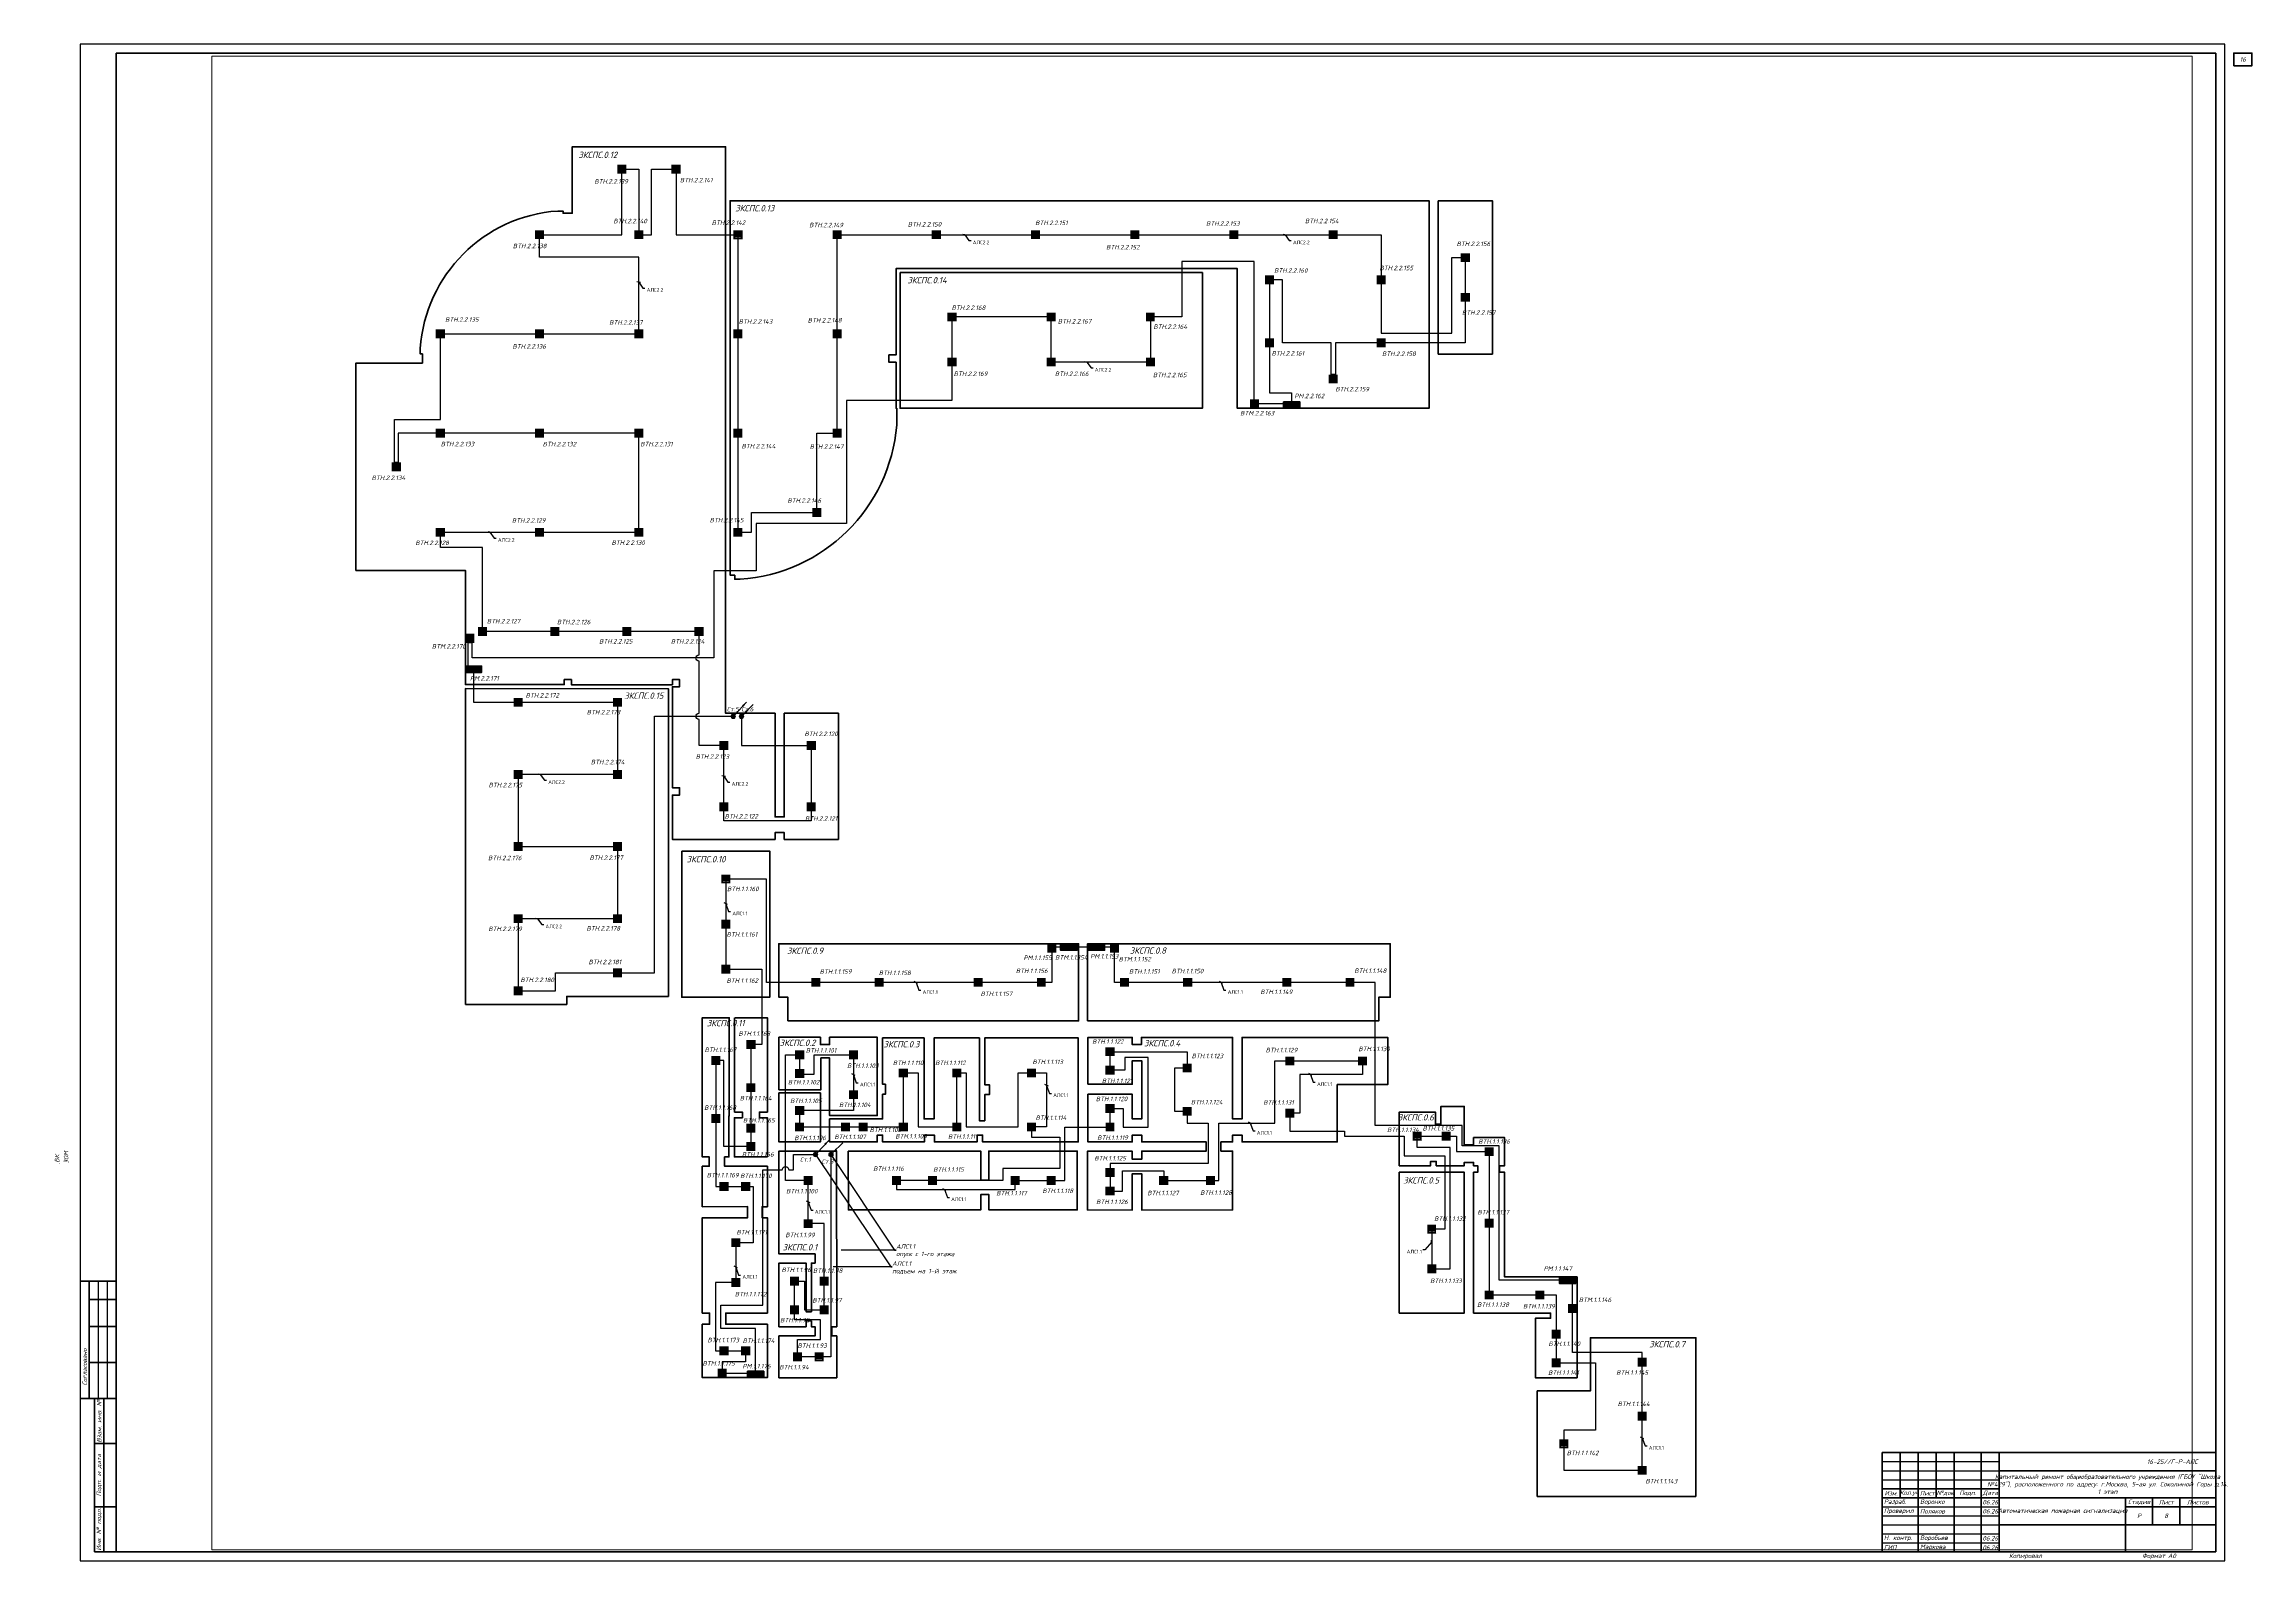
# Paper-space layout 'ПР0' of a CAD drawing. Header units: millimetres. Extents: x -20 to 1204, y 0 to 841.
# The model-space entities are those that its viewports show. They can reach past a viewport. Long polylines and large blocks are cut down to what shows.
import ezdxf
from ezdxf import colors
from ezdxf.entities.mleader import LeaderData, LeaderLine
from ezdxf.enums import TextEntityAlignment as Align
from ezdxf.math import Vec2, Vec3

# ---------------------------------------------------------------- set-up
doc = ezdxf.new("R2010")
doc.units = ezdxf.units.MM
doc.header["$LTSCALE"] = 0.5
doc.set_wipeout_variables(frame=1)
doc.layers.get('0').update_dxf_attribs({"lineweight": 18})
doc.layers.get('Defpoints').update_dxf_attribs({"color": 4, "lineweight": 140})
for name, color, linetype, lineweight in [('! ЗКПС НОМЕР 1', 4, 'Continuous', 50), ('13_text', 250, 'Continuous', 15), ('13_АПС_кабели', 1, 'Continuous', 30), ('13_АПС_оборудование', 1, 'Continuous', 30), ('13_АПС_текст', 1, 'Continuous', 30), ('13_СС_СОТС_выноски', 7, 'Continuous', 25), ('BSN__основная - 06', 1, 'Continuous', 60), ('АР_Штриховка_Стималит', 5, 'Continuous', 0)]:
    doc.layers.add(name, color=color, linetype=linetype, lineweight=lineweight)
doc.layers.add('! ЗКПС НОМЕР 2', color=7, linetype='Continuous', lineweight=0, true_color=0xf3aae6, transparency=0.5)
doc.styles.add('BDG_T_R', font='GOST Common.ttf')
doc.styles.add('ISOCPEUR', font='isocpeui.ttf', dxfattribs={"height": 250})
doc.styles.get("Standard").update_dxf_attribs({"font": 'txt.shx'})
doc.linetypes.add('Рабочее в трубе  _о_о_', pattern='A,5,2,[133,ltypeshp.shx,S=0.4,R=0,X=0,Y=0.75],3', length=10)

# ---------------------------------------------------------------- blocks, each defined once
blk = doc.blocks.new('*U1096')
at = {"linetype": 'Continuous', "lineweight": 25, "transparency": 33554687}
for p, q in [((1189, 841), (0, 841)), ((0, 841), (0, 0)), ((1189, 0), (1189, 841)), ((10, 155), (10, 90)), ((15, 155), (15, 90)), ((999, 55), (1064, 55)), ((999, 50), (1064, 50)), ((999, 45), (1064, 45)), ((999, 30), (1064, 30)), ((999, 25), (1064, 25)), ((999, 20), (1064, 20)), ((999, 15), (1064, 15)), ((0, 0), (1189, 0)), ((999, 10), (1064, 10))]:
    blk.add_line(p, q, dxfattribs=at)
at = {"linetype": 'Continuous', "lineweight": 60, "transparency": 33554687}
for p, q in [((1184, 836), (20, 836)), ((20, 836), (20, 5)), ((1184, 5), (1184, 836)), ((20, 155), (0, 155)), ((5, 155), (5, 90)), ((20, 145), (5, 145)), ((20, 130), (5, 130)), ((20, 110), (5, 110)), ((20, 90), (0, 90)), ((8, 90), (8, 5)), ((13, 90), (13, 5)), ((8, 65), (20, 65)), ((999, 60), (1184, 60)), ((999, 5), (999, 60)), ((1009, 60), (1009, 35)), ((1019, 60), (1019, 5)), ((1029, 60), (1029, 35)), ((1039, 60), (1039, 5)), ((1054, 60), (1054, 5)), ((1064, 5), (1064, 60)), ((1064, 50), (1184, 50)), ((1184, 5), (1184, 60)), ((999, 40), (1064, 40)), ((8, 30), (20, 30)), ((999, 35), (1184, 35)), ((1134, 35), (1134, 5)), ((1134, 30), (1184, 30)), ((1149, 35), (1149, 20)), ((1164, 35), (1164, 20)), ((1064, 20), (1184, 20)), ((8, 5), (20, 5)), ((20, 5), (1184, 5))]:
    blk.add_line(p, q, dxfattribs=at)
at = {"linetype": 'Continuous', "lineweight": 40, "transparency": 33554687}
blk.add_line((1134, 5), (1134, 35), dxfattribs=at)
at = {"lineweight": 60, "transparency": 33554687}
blk.add_lwpolyline([(1194, 829), (1204, 829), (1204, 836), (1194, 836)], close=True, dxfattribs=at)
at = {"linetype": 'Continuous', "transparency": 33554687, "rotation": 90, "style": 'ISOCPEUR'}
for s, insert, char_height, width, attachment_point in [('20_Главный_специалист_ВК', (-12.5, 176), 2.5, 19, 4), ('21_Главный_специалист_ЭОМ', (-7.5, 176), 2.5, 19, 4), ('01.26', (-12.5, 215), 2.5, 10, 5), ('01.26', (-7.5, 215), 2.5, 10, 5), ('01.26', (-2.5, 215), 2.5, 10, 5), ('Согласовано', (-17.5, 172.5), 3, 35, 5), ('Гл. спец ВК', (-12.5, 156), 2.5, 19, 4), ('Гл. спец ЭОМ', (-7.5, 156), 2.5, 19, 4), ('01.26', (-12.5, 150), 2.5, 10, 5), ('19_Главный_конструктор', (-7.5, 111), 2.5, 19, 4), ('01.26', (-7.5, 150), 2.5, 10, 5), ('18_Главный_специалист_ОВ', (-2.5, 111), 2.5, 19, 4), ('01.26', (-2.5, 150), 2.5, 10, 5), ('17_ГАП', (-12.5, 111), 2.5, 19, 4), ('Согласовано', (2.5, 107.5), 2.5, 35, 5), ('Гл. констр. ', (-7.5, 91), 2.5, 19, 4), ('Гл. спец ОВ', (-2.5, 91), 2.5, 19, 4), ('ГАП', (-12.5, 91), 2.5, 19, 4), ('Взам. инв. №', (10.5, 77.5), 2.5, 25, 5), ('Подп. и дата', (10.5, 47.5), 2.5, 35, 5), ('Инв. № подл.', (10.5, 17.5), 2.5, 25, 5)]:
    blk.add_mtext(s, dxfattribs=dict(at, insert=insert, char_height=char_height, width=width, attachment_point=attachment_point))
at = {"linetype": 'Continuous', "transparency": 33554687, "char_height": 2.5, "style": 'ISOCPEUR'}
for s, insert, width, attachment_point in [('16-25//Г-Р-АПС', (1174, 55), 110, 6), ('\\pxsm1;Капитальный ремонт общеобразовательного учреждения (ГБОУ "Школа №429"), расположенного по адресу: г.Москва, 5-ая ул. Соколиной Горы д.14. 1 этап', (1124, 42.5), 120, 5), ('Разраб.', (1000, 32.5), 19, 4), ('Проверил', (1000, 27.5), 19, 4), ('Воронко', (1020, 32.5), 19, 4), ('Поляков', (1020, 27.5), 19, 4), ('\\pxqc;06.26', (1054, 32.5), 10, 4), ('\\pxqc;06.26', (1054, 27.5), 10, 4), ('Р', (1141.5, 25), 15, 5), ('Н. контр.', (1000, 12.5), 19, 4), ('Воробьев', (1020, 12.5), 19, 4), ('\\pxqc;06.26', (1054, 12.5), 10, 4), ('ГИП', (1000, 7.5), 19, 4), ('Маркова', (1020, 7.5), 19, 4), ('\\pxqc;06.26', (1054, 7.4), 10, 4), ('Копировал', (1078.5, 2.5), 25, 5), ('Формат', (1149.5, 2.5), 16, 5)]:
    blk.add_mtext(s, dxfattribs=dict(at, insert=insert, width=width, attachment_point=attachment_point))
at = {"transparency": 33554687, "char_height": 2.5, "attachment_point": 5, "style": 'ISOCPEUR'}
for s, insert, width in [('Изм.', (1004, 37.5), 10), ('Кол.уч', (1014, 37.5), 10), ('Лист', (1024, 37.5), 10), ('№док', (1034, 37.5), 10), ('Подп.', (1046.5, 37.5), 15), ('Дата', (1059, 37.5), 10), ('Стадия', (1141.5, 32.5), 15), ('Лист', (1156.5, 32.5), 15), ('Листов', (1174, 32.5), 20)]:
    blk.add_mtext(s, dxfattribs=dict(at, insert=insert, width=width))
at = {"linetype": 'Continuous', "transparency": 33554687, "insert": (1099, 27.5), "char_height": 2.5, "width": 70, "attachment_point": 5, "line_spacing_factor": 0.8, "style": 'ISOCPEUR'}
blk.add_mtext('\\pxsm1;Автоматическая пожарная сигнализация', dxfattribs=at)
at = {"transparency": 33554687, "style": 'ISOCPEUR'}
for tag, p in [('Сквозная_нумерация', (1199, 832.5)), ('Форма3_номер_листа', (1156.5, 25)), ('Форма3_количество_листов', (1174, 25))]:
    blk.add_attdef(tag, text='', height=2.5, dxfattribs=at).set_placement(p, align=Align.MIDDLE_CENTER)
blk.add_attdef('Форма3_дополнительный_шифр', text='', height=2.5, dxfattribs=at).set_placement((1174, 55), align=Align.MIDDLE_LEFT)
at = {"lineweight": 5, "transparency": 33554687, "flags": 160}
blk.add_attdef('Форма3_наименование_чертежа', text='', height=2.5, dxfattribs=at).set_placement((1099, 12.5), align=Align.MIDDLE_CENTER)
at = {"transparency": 33554687, "style": 'ISOCPEUR', "flags": 8}
blk.add_attdef('Формат', (1157.5, 1.5), '', height=2.5, dxfattribs=at)
at = {"transparency": 33554687}
blk.add_wipeout([(-20, 220), (-0.5, 220), (-0.5, 90), (-20, 90)], dxfattribs=at)
blk = doc.blocks.new('101')
at = {"layer": '! ЗКПС НОМЕР 2', "true_color": 0xffffff, "transparency": 33554687}
h = blk.add_hatch(color=7, dxfattribs=at)
h.dxf.hatch_style = 1
h.paths.add_polyline_path([(-12942, -22141.9), (-12947, -22141.9), (-12947, -22146.8), (-12942, -22146.8)])
at = {"layer": 'BSN__основная - 06', "color": 1, "lineweight": 30, "ltscale": 100, "const_width": 0.03, "elevation": 0}
blk.add_lwpolyline([(-12947, -22141.9), (-12942, -22141.9), (-12942, -22146.8), (-12947, -22146.8)], close=True, dxfattribs=at)
at = {"layer": 'BSN__основная - 06', "color": 1, "lineweight": 30, "ltscale": 100, "const_width": 0.07, "elevation": 0}
blk.add_lwpolyline([(-12943.9, -22142.7), (-12945, -22143.9), (-12943.9, -22144.8), (-12945, -22145.9)], dxfattribs=at)
blk = doc.blocks.new('ИПР1')
at = {"layer": 'АР_Штриховка_Стималит', "ltscale": 0.01, "true_color": 0xffffff}
h = blk.add_hatch(color=7, dxfattribs=at)
h.dxf.hatch_style = 1
h.paths.add_polyline_path([(-11645.5, -30228.9), (-11645.5, -30233.8), (-11640.6, -30233.8), (-11640.6, -30228.9)])
at = {"layer": 'BSN__основная - 06', "ltscale": 100, "const_width": 0.1}
blk.add_lwpolyline([(-11645.5, -30228.9), (-11640.6, -30228.9), (-11640.6, -30233.8), (-11645.5, -30233.8)], close=True, dxfattribs=at)
for points in [[(-11644.9, -30229.4), (-11644.8, -30229.6), (-11644.8, -30229.6), (-11644.8, -30229.7), (-11644.7, -30229.7), (-11644.7, -30229.8), (-11644.7, -30229.8), (-11644.6, -30229.9), (-11644.6, -30230), (-11644.6, -30230), (-11644.5, -30230.1), (-11644.4, -30230.2), (-11644.4, -30230.2), (-11644.3, -30230.3), (-11644.2, -30230.4), (-11644.1, -30230.5), (-11644, -30230.5), (-11643.9, -30230.6), (-11643.8, -30230.6), (-11643.7, -30230.7), (-11643.6, -30230.7), (-11643.5, -30230.8), (-11643.4, -30230.8), (-11643.2, -30230.8), (-11643, -30230.8), (-11642.7, -30230.8), (-11642.5, -30230.7), (-11642.3, -30230.7), (-11642, -30230.5), (-11641.8, -30230.4), (-11641.6, -30230.2), (-11641.5, -30230), (-11641.3, -30229.8), (-11641.2, -30229.5), (-11641.2, -30229.4)], [(-11643, -30230.8), (-11643, -30233.3)]]:
    blk.add_lwpolyline(points, dxfattribs=at)
blk = doc.blocks.new('*U37')
at = {"linetype": 'Continuous', "lineweight": 20, "true_color": 0xffffff, "transparency": 33554559}
h = blk.add_hatch(color=7, dxfattribs=at)
h.dxf.hatch_style = 1
h.paths.add_polyline_path([(-218, 521), (-218, -276), (1786, -276), (1786, 521)])
h.paths.add_polyline_path([(-1570, -1070), (1673, -1070), (1673, -565), (-1570, -565)], flags=9)
at = {"color": 1, "lineweight": 50, "transparency": 33554559}
blk.add_lwpolyline([(-218, 521), (1786, 521), (1786, -276), (-218, -276)], close=True, dxfattribs=at)
at = {"color": 1, "transparency": 33554559, "insert": (-42, 390), "char_height": 500, "attachment_point": 1, "style": 'ISOCPEUR'}
blk.add_mtext_dynamic_manual_height_columns('РМ-1', width=896.24, gutter_width=1500, heights=[0], dxfattribs=at)
at = {"color": 5, "transparency": 33554559, "style": 'ISOCPEUR'}
blk.add_attdef('ПОМ.', text='', height=200, dxfattribs=at).set_placement((-37, 473), align=Align.RIGHT)
at = {"transparency": 33554559, "style": 'ISOCPEUR'}
blk.add_attdef('НУМЕРАЦИЯ', (-505, 1445), '', height=500, dxfattribs=at)
at = {"transparency": 33554559, "style": 'ISOCPEUR', "flags": 1}
blk.add_attdef('НОМ', (1222, 570), '', height=250, dxfattribs=at)
at = {"color": 6, "lineweight": 20, "transparency": 33554559, "style": 'ISOCPEUR', "flags": 1}
for tag, p in [('ПОМЕЩЕНИЕ', (1645, -43)), ('ИД', (2550, -400))]:
    blk.add_attdef(tag, p, '', height=250, dxfattribs=at)
at = {"color": 6, "lineweight": 40, "transparency": 33554559, "style": 'ISOCPEUR'}
blk.add_attdef('СЛУЖЕБНЫЙОТКР', (-997, -747), '', height=220, dxfattribs=at)
at = {"color": 2, "linetype": 'Continuous', "lineweight": 30, "transparency": 33554559, "style": 'ISOCPEUR', "flags": 1}
blk.add_attdef('ID', (2010, -411), '', height=250, dxfattribs=at)
blk = doc.blocks.new('748')
at = {"layer": 'АР_Штриховка_Стималит', "true_color": 0xffffff}
h = blk.add_hatch(color=7, dxfattribs=at)
h.dxf.hatch_style = 1
h.paths.add_polyline_path([(1611.5, -5339.8), (1606.6, -5339.8), (1606.6, -5344.7), (1611.5, -5344.7)])
h.paths.add_polyline_path([(1610.6, -5340.7), (1610.6, -5343.8), (1607.6, -5343.8), (1607.6, -5340.7)], flags=16)
h = blk.add_hatch(color=7, dxfattribs=at)
h.dxf.hatch_style = 1
h.paths.add_polyline_path([(1607.6, -5340.7), (1607.6, -5343.7), (1610.6, -5343.7), (1610.6, -5340.7)])
at = {"color": 1, "lineweight": 5, "ltscale": 100, "elevation": 0}
for points, const_width in [([(1606.6, -5344.7), (1611.6, -5344.7), (1611.6, -5339.8), (1606.6, -5339.8)], 0.03), ([(1607.6, -5343.7), (1610.6, -5343.7), (1610.6, -5340.7), (1607.6, -5340.7)], 0.01)]:
    blk.add_lwpolyline(points, close=True, dxfattribs=dict(at, const_width=const_width))
at = {"color": 1, "lineweight": 5, "ltscale": 100, "const_width": 0.03, "elevation": 0}
blk.add_lwpolyline([(1609.6, -5341.1), (1608.5, -5341.7), (1609.7, -5342.7), (1608.5, -5343.3)], dxfattribs=at)
blk = doc.blocks.new('*U58')
at = {"transparency": 33554687}
h = blk.add_hatch(color=0, dxfattribs=at)
h.dxf.hatch_style = 1
h.paths.add_polyline_path([(-251, 336), (-336, 251), (-88, 88)])
h = blk.add_hatch(color=0, dxfattribs=at)
h.dxf.hatch_style = 1
h.paths.add_polyline_path([(125, 0, 1), (-125, 0, 1)])
at = {"color": 0, "lineweight": 15, "transparency": 33554687}
blk.add_lwpolyline([(-88, 88), (-654, 654)], dxfattribs=at)
at = {"color": 0, "transparency": 33554687}
blk.add_circle((0, 0), 125, dxfattribs=at)
at = {"color": 0, "transparency": 33554687, "style": 'ISOCPEUR', "width": 0.7}
blk.add_attdef('NUM', (-603, -150), '', height=250, dxfattribs=at)
blk = doc.blocks.new('_None')
blk = doc.blocks.new('*U59')
at = {"transparency": 33554687}
h = blk.add_hatch(color=0, dxfattribs=at)
h.dxf.hatch_style = 1
h.paths.add_polyline_path([(-579, 533), (-491, 615), (-733, 786)])
h = blk.add_hatch(color=0, dxfattribs=at)
h.dxf.hatch_style = 1
h.paths.add_polyline_path([(125, 0, 1), (-125, 0, 1)])
at = {"color": 0, "lineweight": 15, "transparency": 33554687}
blk.add_lwpolyline([(-85, 91), (-733, 786)], dxfattribs=at)
at = {"color": 0, "transparency": 33554687}
blk.add_circle((0, 0), 125, dxfattribs=at)
blk = doc.blocks.new('*U66')
at = {"transparency": 33554687}
h = blk.add_hatch(color=0, dxfattribs=at)
h.dxf.hatch_style = 1
h.paths.add_polyline_path([(-579, 533), (-491, 615), (-733, 786)])
h = blk.add_hatch(color=0, dxfattribs=at)
h.dxf.hatch_style = 1
h.paths.add_polyline_path([(125, 0, 1), (-125, 0, 1)])
at = {"color": 0, "lineweight": 15, "transparency": 33554687}
blk.add_lwpolyline([(-85, 91), (-733, 786)], dxfattribs=at)
at = {"color": 0, "transparency": 33554687}
blk.add_circle((0, 0), 125, dxfattribs=at)
blk = doc.blocks.new('*U67')
at = {"transparency": 33554687}
h = blk.add_hatch(color=0, dxfattribs=at)
h.dxf.hatch_style = 1
h.paths.add_polyline_path([(-251, 336), (-336, 251), (-88, 88)])
h = blk.add_hatch(color=0, dxfattribs=at)
h.dxf.hatch_style = 1
h.paths.add_polyline_path([(125, 0, 1), (-125, 0, 1)])
at = {"color": 0, "lineweight": 15, "transparency": 33554687}
blk.add_lwpolyline([(-88, 88), (-654, 654)], dxfattribs=at)
at = {"color": 0, "transparency": 33554687}
blk.add_circle((0, 0), 125, dxfattribs=at)
at = {"color": 0, "transparency": 33554687, "style": 'ISOCPEUR', "width": 0.7}
blk.add_attdef('NUM', (-603, -150), '', height=250, dxfattribs=at)
blk = doc.blocks.new('_Oblique')
at = {"color": 0, "linetype": 'ByBlock', "lineweight": -2, "transparency": 33554687}
blk.add_line((-0.5, -0.5), (0.5, 0.5), dxfattribs=at)

msp = doc.modelspace()

# ---------------------------------------------------------------- linework, layer by layer
at = {"layer": '! ЗКПС НОМЕР 1', "color": 215, "ltscale": 100, "true_color": 0xa953a0, "transparency": 33554559}
msp.add_lwpolyline([(-352922.07113, 106850.68246), (-352922.07113, 118350.68246), (-349232.07113, 118350.68246), (-349232.07113, 118860.68246), (-349355.37119, 118860.68246), (-349355.37119, 119160.68246, -0.3747327151), (-341732.07113, 126783.98253), (-341432.07113, 126783.98253), (-341432.07113, 126660.68246), (-340922.07113, 126660.65659), (-340922.07113, 130350.68246), (-332422.07113, 130350.68246), (-332422.07113, 127350.68246), (-332422.1923, 106600.68246), (-332422.1923, 103281.238), (-332422.1923, 98935.68246), (-329682.00124, 98935.68246), (-329682.00124, 93186.9925), (-329172.07113, 93186.9925), (-329172.07113, 98935.68246), (-326172.03618, 98935.68246), (-326172.07113, 91935.68246), (-329172.03618, 91935.68246), (-329172.03618, 92315.33758), (-329682.03618, 92315.33758), (-329682.03618, 91935.68246), (-331750.92556, 91935.68246), (-331750.92556, 91935.68246), (-335372.1923, 91935.68246), (-335372.07113, 94400.68246), (-334972.07113, 94400.68246), (-334972.07113, 94800.68246), (-335372.07113, 94800.68246), (-335372.07113, 100400.68246), (-334972.07113, 100400.68246), (-334972.07113, 100800.68246), (-335372.07113, 100800.68246), (-335372.25014, 100516.92955), (-340972.07113, 100520.46244), (-340972.07113, 100800.68246), (-341372.07113, 100800.68246), (-341372.26676, 100520.71494), (-346852.1923, 100524.31496), (-346852.1923, 106854.40505), (-352922.07113, 106850.68246)], format="xyb", dxfattribs=at)
at = {"layer": '! ЗКПС НОМЕР 1', "color": 84, "ltscale": 100, "transparency": 33554559}
msp.add_lwpolyline([(-331912.1923, 106600.68246), (-332172.13171, 106600.68246), (-332172.01054, 127350.68246), (-293422.07113, 127350.68246), (-293422.07113, 115850.68246), (-304054.0665, 115850.68246), (-304054.0665, 123589.94906), (-322971.12123, 123589.94906), (-322972.42061, 118800.68246), (-323372.07113, 118800.68246), (-323372.07113, 118400.68246), (-322972.07113, 118400.68246), (-322972.42061, 115850.68246), (-322937.07113, 115850.68246), (-322937.07113, 114910.68246, -0.37194942), (-331612.1923, 106369.37395), (-331912.1923, 106369.37395)], format="xyb", close=True, dxfattribs=at)
msp.add_lwpolyline([(-292912.07113, 127350.68246), (-289912.07113, 127350.68246), (-289912.07113, 118850.68246), (-292912.07113, 118850.68246)], close=True, dxfattribs=at)
at = {"layer": '! ЗКПС НОМЕР 1', "color": 171, "ltscale": 100, "transparency": 33554559, "elevation": 1.96175}
msp.add_lwpolyline([(-322752.42061, 123369.94906), (-305992.07113, 123369.94906), (-305992.07113, 115850.68246), (-322752.42061, 115850.68246)], close=True, dxfattribs=at)
at = {"layer": '! ЗКПС НОМЕР 1', "color": 84, "ltscale": 100, "transparency": 33554559}
for points in [[(-332422.1923, 106600.68246), (-332422.1923, 103281.238), (-332422.1923, 98935.68246), (-329682.00124, 98935.68246), (-329682.00124, 93186.9925), (-329172.07113, 93186.9925), (-329172.07113, 98935.68246), (-326172.03618, 98935.68246), (-326172.07113, 91935.68246), (-329172.03618, 91935.68246), (-329172.03618, 92315.33758), (-329682.03618, 92315.33758), (-329682.03618, 91935.68246), (-331750.92556, 91935.68246), (-331750.92556, 91935.68246), (-335372.1923, 91935.68246), (-335372.07113, 94400.68246), (-334972.07113, 94400.68246), (-334972.07113, 94800.68246), (-335372.07113, 94800.68246), (-335372.07113, 100400.68246), (-334972.07113, 100400.68246), (-334972.07113, 100800.68246), (-335372.07113, 100800.68246), (-335372.25014, 100516.92955), (-340972.07113, 100520.46244), (-340972.07113, 100800.68246), (-341372.07113, 100800.68246), (-341372.26676, 100520.71494), (-346852.1923, 100524.31496), (-346852.1923, 106854.40505), (-352922.07113, 106850.68246)], [(-295076.85898, 73847.26716), (-295076.85898, 76817.57349), (-293065.35478, 76818.41136), (-293065.35478, 76148.61864), (-292766.82725, 76148.61864), (-292766.82725, 77135.68246), (-291468.08618, 77135.68246), (-291468.08618, 75011.07106), (-290956.8118, 75011.07106), (-290956.8118, 75405.68472), (-289235.41658, 75405.68471), (-289235.36784, 73847.26716), (-289520.46271, 73847.26716), (-289520.46271, 73486.82195), (-289235.46726, 73486.82195), (-289235.47348, 67678.76814), (-285214.56037, 67678.76814), (-285219.39505, 62094), (-287525.52795, 62094), (-287525.52795, 65384.46957), (-286683.99725, 65384.46957), (-286683.99725, 65678.77001), (-286722.32062, 65678.77001), (-290956.8118, 65678.77001), (-290956.8118, 72370.77999), (-290956.8118, 73486.82195), (-290722.35348, 73486.82195), (-290722.35348, 73847.26716), (-290956.8118, 73847.26716), (-290956.8118, 74032.49416), (-291467.00952, 74032.49416), (-291467.00952, 73847.26716), (-293023.98689, 73847.26716), (-293023.98689, 74087.30503), (-293340.53705, 74087.30503), (-293340.53705, 73847.26716), (-295076.85898, 73847.26716)]]:
    msp.add_lwpolyline(points, dxfattribs=at)
at = {"layer": '! ЗКПС НОМЕР 1', "color": 40, "transparency": 33554559}
for points in [[(-346852.3831, 82790.61043), (-346852.1923, 100304.56325), (-335592.1923, 100296.80166), (-335592.1923, 83231.03844), (-341231.82722, 83231.03844), (-341232.01803, 82790.61043), (-346852.3831, 82790.61043)], [(-312340.47892, 78365.62405), (-312336.42969, 80962.53304), (-309882.36867, 80962.53206), (-309882.30558, 80566.99929), (-309369.10526, 80566.99814), (-309369.16886, 80961.07525), (-304314.82365, 80961.07688), (-304310.6079, 76443.94596), (-303788.10194, 76443.94645), (-303792.21176, 80958.59195), (-295714.18536, 80958.51139), (-295714.22761, 78348.99698), (-298515.85248, 78349.07745), (-298515.85256, 75165.68241), (-303783.89581, 75165.68251), (-303783.89581, 75544.19252), (-304314.81403, 75544.19252), (-304314.81403, 75165.68246), (-304966.30866, 75165.68242), (-304966.30866, 74654.00988), (-304314.82865, 74654.01007), (-304314.82865, 71393.87516), (-309353.19424, 71390.82842), (-309353.19424, 73400.32803), (-309882.32737, 73400.32518), (-309882.34422, 71390.83127), (-312360.49533, 71394.01415), (-312360.49533, 74648.61336), (-309882.33576, 74645.65087), (-309882.33576, 74204.85391), (-309353.19426, 74207.81596), (-309353.19426, 74654.00946), (-305779.73466, 74654.0099), (-305779.73466, 75165.68246), (-309353.19376, 75165.68246), (-309353.19376, 75546.30507), (-309882.33531, 75542.07997), (-309882.33531, 75163.56991), (-312336.84705, 75167.79501), (-312336.84705, 77812.81028), (-309882.33531, 77812.81028), (-309882.33531, 76443.94621), (-309353.19376, 76443.94621), (-309353.19376, 79667.18592), (-309882.33531, 79666.81363), (-309882.33515, 78365.43593), (-312340.47892, 78365.43412)]]:
    msp.add_lwpolyline(points, dxfattribs=at)
at = {"layer": '! ЗКПС НОМЕР 1', "color": 163, "ltscale": 100, "transparency": 33554559}
for points in [[(-334852.1923, 91295.68246), (-329971.81775, 91295.68246), (-329971.81775, 83192.41076), (-334852.1923, 83192.41076)], [(-295076.85898, 73485.0341), (-291466.82725, 73485.0341), (-291466.82725, 65678.77001), (-295076.85898, 65678.77001)]]:
    msp.add_lwpolyline(points, close=True, dxfattribs=at)
at = {"layer": '! ЗКПС НОМЕР 1', "color": 30, "ltscale": 100, "true_color": 0xf26722, "transparency": 33554559}
msp.add_lwpolyline([(-328965.81775, 81876.30261), (-328965.81775, 83185.5), (-329470.79286, 83185.57844), (-329474.78532, 86154.14398), (-312853.29998, 86154.2029), (-312853.29998, 81876.30261), (-328965.81775, 81876.30261)], dxfattribs=at)
at = {"layer": '! ЗКПС НОМЕР 1', "color": 215, "ltscale": 100, "true_color": 0xa953a0, "transparency": 33554559}
msp.add_lwpolyline([(-312352.71701, 81875.68246), (-312352.71701, 86152.63708), (-295578.34804, 86152.63708), (-295578.34804, 83186), (-296213.81673, 83186), (-296213.81673, 81875.68246), (-312352.71701, 81875.68246)], dxfattribs=at)
at = {"layer": '! ЗКПС НОМЕР 1', "color": 171, "transparency": 33554559}
msp.add_lwpolyline([(-330106.82727, 71575.54014), (-330399.57166, 71575.78619), (-330399.57166, 70957.64952), (-330106.82727, 70957.15668), (-330106.82727, 65678.77001), (-332413.41667, 65678.75654), (-332413.41367, 65059.47055), (-330106.82727, 65059.46957), (-330106.82727, 62094.57673), (-333716.71003, 62094.57673), (-333716.7742, 65059.46957), (-333313.4293, 65059.46957), (-333313.40404, 65678.75529), (-333716.74895, 65678.77001), (-333716.80261, 70957.62637), (-331201.98977, 70958.13873), (-331201.98977, 71576.52144), (-333719.1846, 71576.03222), (-333716.82727, 73812.64731), (-333328.35673, 73812.64652), (-333328.35673, 74335.01696), (-333716.83863, 74335.01776), (-333716.92302, 82049.68919), (-332219.29738, 82053.30989), (-332219.29693, 76607.29926), (-332241.41981, 76607.29926), (-332241.41981, 74335.02811), (-332476.47881, 74335.02811), (-332476.47881, 73812.64731), (-330106.82727, 73812.64731)], close=True, dxfattribs=at)
msp.add_lwpolyline([(-331911.82704, 82051.49871), (-330106.96721, 82051.48961), (-330107.54227, 76821.93425), (-330544.66529, 76821.98232), (-330544.6995, 76510.84433), (-330106.82727, 76510.84433), (-330107.28624, 74342.32844), (-331930.28613, 74335.01771), (-331930.28613, 76510.84433), (-331490.65488, 76510.84433), (-331490.65488, 76821.95822), (-331921.7475, 76821.95249), (-331921.74392, 82051.4936)], dxfattribs=at)
at = {"layer": '! ЗКПС НОМЕР 1', "color": 242, "true_color": 0xcd2027, "transparency": 33554559}
msp.add_lwpolyline([(-329468.31646, 78062.44621), (-329467.29713, 80969.00254), (-327169.33737, 80968.59287), (-327169.29831, 80566.99977), (-326656.80753, 80567.31221), (-326656.84695, 80967.88419), (-324017.37031, 80967.57175), (-324017.33089, 76629.39247), (-326656.82714, 76629.39247), (-326656.82714, 79828.77998), (-327142.11791, 79828.77998), (-327142.11791, 78062.44621)], close=True, dxfattribs=at)
at = {"layer": '! ЗКПС НОМЕР 1', "color": 200, "transparency": 33554559}
for points in [[(-326656.51079, 76443.93561), (-326656.51079, 75165.67186), (-324017.39068, 75165.67186), (-324017.39068, 75543.93561), (-323720.65079, 75543.93561), (-323720.65079, 75165.67186), (-321403.57602, 75165.67186), (-321403.57602, 75544.19252), (-320850.05928, 75544.19252), (-320850.05928, 75165.67186), (-318476.2307, 75165.67716), (-318476.2307, 75544.19782), (-318178.56594, 75544.19252), (-318178.56594, 75165.67186), (-312868.17454, 75165.67185), (-312868.17454, 80935.89609), (-318057.69591, 80935.8961), (-318057.69591, 78340.43638), (-317800.36077, 78340.43638), (-317800.36077, 77790.43638), (-318057.69591, 77790.43638), (-318057.69591, 76342.58857), (-318350.36077, 76342.58857), (-318350.36077, 80935.8961), (-320864.19897, 80935.8961), (-320864.19897, 76443.94621), (-321417.7157, 76443.94621), (-321417.7157, 80935.8961), (-323720.65079, 80935.8961), (-323720.65079, 78362.81028), (-323567.34248, 78362.81028), (-323567.34248, 77812.81028), (-323716.52073, 77812.81028), (-323716.52073, 76443.93561), (-326656.82714, 76443.93561)], [(-325622.00952, 74654.00929), (-318274.06583, 74654.01007), (-318274.06584, 73046.31325), (-317829.40756, 73046.31325), (-317829.40756, 74654.01006), (-312923.1602, 74654.01171), (-312923.18844, 71394.01786), (-317825.52456, 71394.05935), (-317825.51655, 72245.91764), (-318274.06625, 72245.91764), (-318274.06536, 71394.062), (-325616.32866, 71394.12525), (-325622.00952, 74654.00929)]]:
    msp.add_lwpolyline(points, dxfattribs=at)
msp.add_lwpolyline([(-329468.31646, 77882.44621), (-327169.31775, 77882.44621), (-327169.31775, 75165.68246), (-329468.31646, 75165.68246)], close=True, dxfattribs=at)
at = {"layer": '! ЗКПС НОМЕР 1', "color": 84, "transparency": 33554559}
msp.add_lwpolyline([(-329468.31649, 62094.00001), (-326262.17575, 62094), (-326262.26364, 64405.48781), (-326534.02331, 64405.9805), (-326534.02331, 64913.87111), (-326262.17575, 64913.87111), (-326270.77302, 74654.00931), (-329468.31646, 74654.00931), (-329468.31648, 68954.5524), (-327463.78979, 68954.55239), (-327463.78979, 68444.56757), (-327662.59741, 68444.56856), (-327662.59741, 65747.83525), (-327962.6085, 65747.83552), (-327962.60885, 68444.61731), (-329468.31648, 68444.61716), (-329468.31648, 64914.36304), (-327962.63377, 64914.36339), (-327962.63288, 65241.19066), (-327662.63191, 65241.1886), (-327662.63451, 64914.36293), (-327458.78979, 64914.36321), (-327458.78979, 64408.81034), (-329468.31649, 64405.9805), (-329468.31649, 62094.00001)], dxfattribs=at)
at = {"layer": '! ЗКПС НОМЕР 1', "color": 30, "ltscale": 100, "true_color": 0xf26722, "transparency": 33554559, "elevation": -1.37773}
msp.add_lwpolyline([(-278627.31993, 55506.00003), (-287425.52795, 55506), (-287425.52795, 61359.82615), (-284477.00626, 61359.82615), (-284477.0158, 64311.56485), (-278627.3251, 64311.56488)], close=True, dxfattribs=at)
at = {"layer": '13_АПС_кабели', "linetype": 'Рабочее в трубе  _о_о_', "ltscale": 2, "transparency": 33554687}
for points in [[(-331545.3898, 98765.38803), (-331545.3898, 97144.59894), (-327672.05365, 97144.59894), (-327672.05365, 97144.59894), (-327672.05365, 93744.59894), (-327672.05365, 92969.35526), (-332527.08759, 92969.35526), (-332527.08759, 93744.59894), (-332527.08759, 97144.59894), (-333896.44875, 97144.59894), (-333896.44875, 98589.24073, -1), (-333896.44875, 98941.53533), (-333896.44875, 101825.81024, -1), (-333896.44875, 102178.10484), (-333896.44875, 103470.31576), (-337896.44875, 103470.31576), (-341896.44875, 103470.31576), (-345896.44875, 103470.31576), (-345896.44875, 108122.02872), (-348238.06882, 108122.02872), (-348238.06882, 108970.31576), (-342738.06882, 108970.31576), (-337238.06882, 108970.31576), (-337238.06882, 114470.31576), (-342738.06882, 114470.31576), (-348238.06882, 114470.31576), (-350579.43607, 114470.31576), (-350579.43607, 112847.52677), (-350779.08044, 112847.52677), (-350779.08044, 115231.13564), (-348238.06882, 115231.13564), (-348238.06882, 119970.31576), (-342738.06882, 119970.31576), (-337238.06882, 119970.31576), (-337238.06882, 124227.29851), (-342738.06882, 124227.29851), (-342738.06882, 125470.31576), (-338172.07113, 125470.31576), (-338172.07113, 129100.68246), (-337238.06882, 129100.68246), (-337238.06882, 125470.31576), (-336539.32994, 125470.31576), (-336539.32994, 129100.68246), (-335172.07113, 129100.68246), (-335172.07113, 125470.31576), (-331738.06882, 125470.31576), (-331738.06882, 124289.86849), (-331738.06882, 119970.31576), (-331738.06882, 114470.31576), (-331738.06882, 108970.31576), (-330989.78645, 108970.31576), (-330989.78645, 110073.3592), (-327363.01093, 110073.3592), (-327363.01093, 114470.31576), (-326238.06882, 114470.31576), (-326238.06882, 119970.31576), (-326238.06882, 125470.31576), (-320738.06882, 125470.31576), (-315238.06882, 125470.31576), (-309738.06882, 125470.31576), (-298738.06882, 125470.31576), (-296080.06997, 125470.31576), (-296080.06997, 122970.31576), (-296080.06997, 120018.40716), (-292155.59255, 120018.40716), (-292155.59255, 124200.68246), (-291412.07113, 124200.68246), (-291412.07113, 122000.68246), (-291412.07113, 119470.31576), (-296080.06997, 119470.31576), (-298605.92064, 119470.31576), (-298605.81747, 117718.29832), (-298844.46767, 117718.29832), (-298844.46767, 119470.31576), (-301542.30643, 119470.31576), (-301542.30643, 122970.31576), (-302264.07228, 122970.31576), (-302264.07228, 119470.31576), (-302264.07228, 116695.18605), (-301040.61194, 116695.18605), (-301040.61194, 116098.66501), (-302221.21743, 116098.66501), (-303109.37135, 116098.66501), (-303109.37135, 118245.86302), (-303109.37135, 123992.6431), (-307130.74956, 123992.6431), (-307130.74956, 120910.31576), (-308872.24587, 120910.31576), (-308872.24587, 118410.31576), (-314372.24587, 118410.31576), (-314372.24587, 120910.31576), (-319872.24587, 120910.31576), (-319872.24587, 118410.31576), (-319872.24587, 116276.6024), (-325725.06601, 116276.6024), (-325725.06601, 109449.84456), (-330530.54615, 109449.84456), (-330720.11363, 109449.84456), (-330720.11363, 106835.55), (-333078.44834, 106835.55), (-333078.44834, 102001.95754), (-346479.17728, 102001.95754), (-346482.76078, 102840.3924), (-346722.21508, 102840.3924), (-346722.21508, 101554.92323), (-346401.1549, 101554.92323), (-346401.1549, 99543.18246), (-343922.1923, 99543.18246), (-338422.1923, 99543.18246), (-338422.1923, 95543.18246), (-343922.1923, 95543.18246), (-343922.1923, 91543.18246), (-338422.1923, 91543.18246), (-338422.1923, 87543.18246), (-343922.1923, 87543.18246), (-343922.1923, 83543.18246), (-341859.07425, 83543.18246), (-341859.07425, 84543.18246), (-336367.683, 84543.18246), (-336367.683, 98765.38803), (-332001.52905, 98765.38803)], [(-326581.95717, 74464.61018), (-326581.95717, 63249.74391), (-327237.2303, 63249.74391), (-328437.2303, 63249.74391), (-328437.2303, 64207.89771), (-327154.23298, 64207.89771), (-327154.23298, 65302.17602), (-328600.60058, 65302.17602), (-328600.60058, 65860.1827), (-328600.60058, 67449.98626), (-328050.17763, 67449.98626), (-328050.17763, 65860.1827), (-326954.34437, 65860.1827), (-326954.34437, 67449.98626), (-326954.34437, 70634.47368), (-327839.4364, 70634.47368), (-327839.4364, 73024.03466), (-329101.50193, 73024.03466), (-329101.50193, 79990.85693), (-328318.31725, 79990.85693), (-328318.31725, 78917.75123), (-327517.43682, 78917.75123), (-327517.43682, 79990.85693), (-325337.10863, 79990.85693), (-325337.10863, 77789.12239), (-325337.10863, 76904.70355), (-328318.8171, 76904.70355), (-328318.8171, 76360.73692), (-328318.8171, 75994.06937), (-325773.33465, 75994.06937), (-324800.78789, 75994.06937), (-322569.18325, 75994.06937), (-322569.18325, 78990.85693), (-321741.98832, 78990.85693), (-321741.98832, 75994.06937), (-319607.27987, 75994.06937), (-319607.27987, 78990.85693), (-319091.28833, 78990.85693), (-319091.28833, 75994.06937), (-316209.45927, 75994.06937), (-316209.45927, 78990.85693), (-315462.93522, 78990.85693), (-314625.43683, 78990.85693), (-314625.43683, 75994.06937), (-315462.93522, 75994.06937), (-315462.93522, 75431.15413), (-313885.36766, 75431.15413), (-313885.36766, 73685.06456), (-317058.69116, 73685.06456), (-317058.69116, 73024.03466), (-318580.92751, 73024.03466), (-318580.92751, 73024.03466), (-320948.03744, 73024.03466), (-322948.03744, 73024.03466), (-322948.03744, 72527.21948), (-316374.34235, 72527.21948), (-316374.34235, 73024.03466), (-314374.34235, 73024.03466), (-313611.49426, 73024.03466), (-313611.49426, 75993.22263), (-311109.39918, 75993.22263), (-311109.39918, 77018.45348), (-310383.86132, 77018.45348), (-310383.86132, 75993.22263), (-308990.37894, 75993.22263), (-308990.37894, 79848.75502), (-310296.22878, 79848.75502), (-310296.22878, 79142.9449), (-311109.39918, 79142.9449), (-311109.39918, 80168.17574), (-306834.00871, 80168.17574), (-306834.00871, 79263.37967), (-307538.05444, 79263.37967), (-307538.05444, 76863.37967), (-306834.00871, 76863.37967), (-306834.00871, 76210.21873), (-305661.47558, 76210.21873), (-305661.47558, 73971.46456), (-311109.39918, 73971.46456), (-311109.39918, 73467.90477), (-311109.39918, 72442.67392), (-310423.38835, 72442.67392), (-310423.38835, 73560.72289), (-308134.00871, 73560.72289), (-308134.00871, 73023.97832), (-305534.00871, 73023.97832), (-305085.30566, 73023.97832), (-305085.30566, 76210.21873), (-305018.39095, 76210.21873), (-301980.7096, 76210.21873), (-301980.7096, 79653.75418), (-301139.49901, 79653.75418), (-297105.18698, 79653.75418), (-297105.18698, 78910.79393), (-300595.68327, 78910.79393), (-300595.68327, 76757.38042), (-301139.49901, 76757.38042), (-301139.49901, 75769.60082), (-298101.48847, 75769.60082), (-298101.48847, 75491.47481), (-294804.40775, 75491.47481), (-294804.40775, 74390.71345), (-292548.75602, 74390.71345), (-292548.75602, 70335.0341), (-293271.84311, 70335.0341), (-293271.84311, 68135.0341), (-292245.48292, 68135.0341), (-292245.48292, 74857.99882), (-294072.47258, 74857.99882), (-294072.47258, 75491.47481), (-292472.47258, 75491.47481), (-291906.80831, 75491.47481), (-291906.80831, 74626.47594), (-290096.102, 74626.47594), (-290096.102, 70665.42507), (-290096.102, 66678.77001), (-287280.99913, 66678.77001), (-286372.4615, 66678.77001), (-286372.4615, 64508.64596), (-286372.4615, 62918.8424), (-284192.79019, 62918.8424), (-284192.79019, 59188.32556), (-285949.53318, 59188.32556), (-285949.53318, 58432.91307), (-285949.53318, 56958.33233), (-281602.162, 56958.33233), (-281602.162, 59958.33233), (-281602.162, 62958.33233), (-281602.162, 63497.79939), (-285464.95073, 63497.79939), (-285464.95073, 67499.60607), (-289540.87493, 67499.60607), (-289540.87493, 74958.0538), (-291587.66232, 74958.0538), (-291587.66232, 76075.0016), (-296409.37955, 76075.0016), (-296409.37955, 84015.22379), (-297804.04358, 84015.22379), (-301304.04358, 84015.22379), (-306804.04358, 84015.22379), (-310304.04358, 84015.22379), (-310858.31263, 84015.22379), (-310858.31263, 85973.47314), (-314335.08982, 85973.47314), (-314335.08982, 84015.2233), (-314914.04265, 84015.2233), (-318414.04265, 84015.2233), (-323914.04265, 84015.2233), (-327414.04265, 84015.2233), (-330147.42911, 84015.2233), (-330147.42911, 89744.04661), (-332412.00502, 89744.04661), (-332412.00502, 87244.04661), (-332412.00502, 84744.04661), (-330408.63669, 84744.04661), (-330408.63669, 80567.00978), (-331017.67719, 80567.00978), (-331017.67719, 78173.74316), (-331017.67719, 74907.46701), (-332525.05617, 74907.46701), (-332525.05617, 79678.12261), (-332968.14059, 79678.12261), (-332968.14059, 78382.76369), (-332968.14059, 76467.0062), (-332968.14059, 72694.09373), (-332511.76865, 72694.09373), (-331311.76865, 72694.09373), (-330890.47075, 72694.09373), (-330890.47075, 69577.33437), (-331854.69215, 69577.33437), (-331854.69215, 67375.59983), (-332989.29289, 67375.59983), (-332989.29289, 63577.02283), (-332511.76865, 63577.02283), (-331311.76865, 63577.02283), (-331311.76865, 62978.3609), (-332622.27897, 62978.3609), (-332622.27897, 62338.33215), (-330762.1052, 62338.33215), (-330762.1052, 64829.37813), (-332690.98475, 64829.37813), (-332690.98475, 66114.70167), (-330361.65702, 66114.70167), (-330361.65702, 73612.41427), (-329281.51387, 73612.41427, -1), (-328921.48998, 73612.41427), (-328657.78639, 73612.41427), (-328657.78639, 74464.61018), (-327437.93681, 74464.61018)]]:
    msp.add_lwpolyline(points, format="xyb", dxfattribs=at)

# ---------------------------------------------------------------- block references
at = {"lineweight": 20, "transparency": 33554687}
ref = msp.add_blockref('*U66', (-332001.52905, 98765.38803), dxfattribs=dict(at, xscale=-1))
ref.add_attrib('NUM', 'Ст.5', (-332356.21977, 99038.5177), dxfattribs={"color": 0, "height": 250, "style": 'ISOCPEUR'})
ref = msp.add_blockref('*U67', (-331545.3898, 98765.38803), dxfattribs=dict(at, xscale=-1))
ref.add_attrib('NUM', 'Ст.6', (-331548.92782, 99038.5177), dxfattribs={"color": 0, "height": 250, "style": 'ISOCPEUR'})
ref = msp.add_blockref('*U59', (-327437.93681, 74464.61018), dxfattribs=dict(at, xscale=-1))
ref.add_attrib('NUM', 'Ст.1', (-328299.86563, 74068.14953), dxfattribs={"color": 0, "height": 250, "style": 'ISOCPEUR'})
ref = msp.add_blockref('*U58', (-326581.95717, 74464.61018), dxfattribs=dict(at, xscale=-1))
ref.add_attrib('NUM', 'Ст.3', (-327105.23591, 73955.39978), dxfattribs={"color": 0, "height": 250, "style": 'ISOCPEUR'})
at = {"layer": '13_АПС_оборудование', "transparency": 33554559}
for name, p, xscale, yscale, zscale in [('101', (956277.27687, 2343535.45827, -0.25088), 100, 100, 100), ('101', (959277.27687, 2343535.45827, -0.25088), 100, 100, 100), ('101', (951711.27918, 2339905.09158, -0.25088), 100, 100, 100), ('101', (957211.27918, 2339905.09158, -0.25088), 100, 100, 100), ('101', (968211.27918, 2339905.09158, -0.25088), 100, 100, 100), ('101', (973711.27918, 2339905.09158, -0.25088), 100, 100, 100), ('101', (979211.27918, 2339905.09158, -0.25088), 100, 100, 100), ('101', (984711.27918, 2339905.09158, -0.25088), 100, 100, 100), ('101', (990211.27918, 2339905.09158, -0.25088), 100, 100, 100), ('101', (995711.27918, 2339905.09158, -0.25088), 100, 100, 100), ('101', (1003037.27687, 2338635.45827, -0.25088), 100, 100, 100), ('101', (992185.27571, 2337405.09158, -0.25088), 100, 100, 100), ('101', (998369.27802, 2337405.09158, -0.25088), 100, 100, 100), ('101', (1003037.27687, 2336435.45827, -0.25088), 100, 100, 100), ('101', (946211.27918, 2334405.09158, -0.25088), 100, 100, 100), ('101', (951711.27918, 2334405.09158, -0.25088), 100, 100, 100), ('101', (957211.27918, 2334405.09158, -0.25088), 100, 100, 100), ('101', (962711.27918, 2334405.09158, -0.25088), 100, 100, 100), ('101', (968211.27918, 2334405.09158, -0.25088), 100, 100, 100), ('101', (974577.10212, 2335345.09158, 0.33314), 100, 100, 100), ('101', (980077.10212, 2335345.09158, 0.33314), 100, 100, 100), ('101', (992185.27571, 2333905.09158, -0.25088), 100, 100, 100), ('101', (998369.27802, 2333905.09158, -0.25088), 100, 100, 100), ('101', (974577.10212, 2332845.09158, 0.33314), 100, 100, 100), ('101', (980077.10212, 2332845.09158, 0.33314), 100, 100, 100), ('101', (985577.10212, 2332845.09158, 0.33314), 100, 100, 100), ('101', (995711.27918, 2331905.09158, -0.25088), 100, 100, 100), ('*U37', (-301393.46982, 115974.72696), 0.45, 0.45, 0.45), ('101', (946211.27918, 2328905.09158, -0.25088), 100, 100, 100), ('101', (951711.27918, 2328905.09158, -0.25088), 100, 100, 100), ('101', (957211.27918, 2328905.09158, -0.25088), 100, 100, 100), ('101', (962711.27918, 2328905.09158, -0.25088), 100, 100, 100), ('101', (968211.27918, 2328905.09158, -0.25088), 100, 100, 100), ('101', (943772.51624, 2327035.45827, -0.25088), 100, 100, 100), ('101', (967086.33706, 2324508.13502, -0.25088), 100, 100, 100), ('101', (946211.27918, 2323405.09158, -0.25088), 100, 100, 100), ('101', (951711.27918, 2323405.09158, -0.25088), 100, 100, 100), ('101', (957211.27918, 2323405.09158, -0.25088), 100, 100, 100), ('101', (962711.27918, 2323405.09158, -0.25088), 100, 100, 100), ('101', (948552.89924, 2317905.09158, -0.25088), 100, 100, 100), ('101', (952552.89924, 2317905.09158, -0.25088), 100, 100, 100), ('101', (956552.89924, 2317905.09158, -0.25088), 100, 100, 100), ('101', (960552.89924, 2317905.09158, -0.25088), 100, 100, 100), ('*U37', (-346754.01278, 101320.63985), 0.45, 0.45, 0.45), ('101', (956027.1557, 2313977.95827, -1.33446), 100, 100, 100), ('101', (961922.2604, 2311579.37475, -0.25088), 100, 100, 100), ('101', (950527.1557, 2309977.95827, -1.33446), 100, 100, 100), ('101', (956027.1557, 2309977.95827, -1.33446), 100, 100, 100), ('101', (961922.2604, 2308179.37475, -0.25088), 100, 100, 100), ('101', (966777.29434, 2308179.37475, -0.25088), 100, 100, 100), ('101', (950527.1557, 2305977.95827, -1.33446), 100, 100, 100), ('101', (956027.1557, 2305977.95827, -1.33446), 100, 100, 100), ('101', (950527.1557, 2301977.95827, -1.33446), 100, 100, 100), ('101', (956027.1557, 2301977.95827, -1.33446), 100, 100, 100), ('101', (962037.34297, 2301678.82243, -0.25088), 100, 100, 100), ('*U37', (-313749.89539, 85919.91759), 0.45, 0.45, 0.45), ('*U37', (-312216.57219, 85918.3537), 0.45, 0.45, 0.45), ('101', (956027.1557, 2298977.95827, -1.33446), 100, 100, 100), ('101', (962037.34297, 2299178.82243, -0.25088), 100, 100, 100), ('101', (950527.1557, 2297977.95827, -1.33446), 100, 100, 100), ('101', (967035.30534, 2298449.99911, -0.25088), 100, 100, 100), ('101', (970535.30534, 2298449.99911, -0.25088), 100, 100, 100), ('101', (976035.30534, 2298449.99911, -0.25088), 100, 100, 100), ('101', (984145.30442, 2298449.9996, -0.25088), 100, 100, 100), ('101', (987645.30442, 2298449.9996, -0.25088), 100, 100, 100), ('101', (993145.30442, 2298449.9996, -0.25088), 100, 100, 100), ('101', (961481.2074, 2294112.89842, -0.25088), 100, 100, 100), ('101', (969112.23936, 2294425.63274, -0.25088), 100, 100, 100), ('101', (983339.94881, 2294602.95156, -0.25088), 100, 100, 100), ('101', (993309.84898, 2294088.53, -0.25088), 100, 100, 100), ('101', (997344.16101, 2294088.53, -0.25088), 100, 100, 100), ('101', (963431.6708, 2292608.51897, -0.25088), 100, 100, 100), ('101', (966131.03074, 2293400.4019, -0.25088), 100, 100, 100), ('101', (971880.16475, 2293425.63274, -0.25088), 100, 100, 100), ('101', (974842.06813, 2293425.63274, -0.25088), 100, 100, 100), ('101', (978986.41277, 2293425.63274, -0.25088), 100, 100, 100), ('101', (983339.94881, 2293577.72071, -0.25088), 100, 100, 100), ('101', (987615.33929, 2293698.15548, -0.25088), 100, 100, 100), ('101', (969112.23936, 2292223.89821, -0.25088), 100, 100, 100), ('101', (983339.94881, 2291453.22929, -0.25088), 100, 100, 100), ('101', (987615.33929, 2291298.15548, -0.25088), 100, 100, 100), ('101', (961481.2074, 2290901.78202, -0.25088), 100, 100, 100), ('101', (963431.6708, 2290367.47367, -0.25088), 100, 100, 100), ('101', (966130.53089, 2290428.84518, -0.25088), 100, 100, 100), ('101', (968676.01335, 2290428.84518, -0.25088), 100, 100, 100), ('101', (969648.5601, 2290428.84518, -0.25088), 100, 100, 100), ('101', (971880.16475, 2290428.84518, -0.25088), 100, 100, 100), ('101', (974842.06813, 2290428.84518, -0.25088), 100, 100, 100), ('101', (978986.41277, 2290428.84518, -0.25088), 100, 100, 100), ('101', (993309.84898, 2291192.15624, -0.25088), 100, 100, 100), ('101', (963431.6708, 2289342.24282, -0.25088), 100, 100, 100), ('101', (1001976.87541, 2289926.25062, -0.25088), 100, 100, 100), ('101', (1004353.24599, 2289061.25175, -0.25088), 100, 100, 100), ('101', (983339.94881, 2287902.68058, -0.25088), 100, 100, 100), ('101', (961937.57935, 2287128.86954, -0.25088), 100, 100, 100), ('101', (963137.57935, 2287128.86954, -0.25088), 100, 100, 100), ('101', (966609.9116, 2287458.81047, -0.25088), 100, 100, 100), ('101', (971501.31056, 2287458.81047, -0.25088), 100, 100, 100), ('101', (973501.31056, 2287458.81047, -0.25088), 100, 100, 100), ('101', (978075.00564, 2287458.81047, -0.25088), 100, 100, 100), ('101', (980075.00564, 2287458.81047, -0.25088), 100, 100, 100), ('101', (983339.94881, 2286877.44974, -0.25088), 100, 100, 100), ('101', (986315.33929, 2287458.75414, -0.25088), 100, 100, 100), ('101', (988915.33929, 2287458.75414, -0.25088), 100, 100, 100), ('101', (962594.65584, 2284012.11018, -0.25088), 100, 100, 100), ('101', (966609.9116, 2285069.24949, -0.25088), 100, 100, 100), ('101', (1004353.24599, 2285100.20089, -0.25088), 100, 100, 100), ('101', (962594.65584, 2281810.37565, -0.25088), 100, 100, 100), ('101', (965848.74742, 2281884.76208, -0.25088), 100, 100, 100), ('101', (967495.00362, 2281884.76208, -0.25088), 100, 100, 100), ('101', (1001177.50488, 2282569.80991, -0.25088), 100, 100, 100), ('*U37', (-286093.28609, 67444.48663), 0.45, 0.45, 0.45), ('101', (965848.74742, 2280294.95852, -0.25088), 100, 100, 100), ('101', (967495.00362, 2280294.95852, -0.25088), 100, 100, 100), ('101', (1004353.24599, 2281113.54582, -0.25088), 100, 100, 100), ('101', (1007168.34886, 2281113.54582, -0.25088), 100, 100, 100), ('101', (961937.57935, 2278011.79865, -0.25088), 100, 100, 100), ('101', (963137.57935, 2278011.79865, -0.25088), 100, 100, 100), ('101', (1008076.88649, 2278943.42177, -0.25088), 100, 100, 100), ('*U37', (-331114.96308, 62218.62123), 0.45, 0.45, 0.45), ('101', (966012.11769, 2277684.51972, -0.25088), 100, 100, 100), ('101', (1008076.88649, 2277353.61821, -0.25088), 100, 100, 100), ('101', (1012847.18599, 2277393.10814, -1.62861), 100, 100, 100), ('101', (1012847.18599, 2274393.10814, -1.62861), 100, 100, 100), ('101', (1012847.18599, 2271393.10814, -1.62861), 100, 100, 100)]:
    msp.add_blockref(name, p, dxfattribs=dict(at, xscale=xscale, yscale=yscale, zscale=zscale))
at = {"layer": '13_АПС_оборудование', "transparency": 33554687, "xscale": 100, "yscale": 100, "zscale": 100}
for p in [(-492646.37511, 659693.69882), (-469780.55216, 655133.69882), (-504830.49859, 633766.56552), (-488580.35995, 631367.982), (-493320.31131, 623967.42967), (-475822.34894, 618238.60636), (-458712.34987, 618238.60685), (-491925.98348, 614790.39284), (-489226.62354, 614214.23999), (-489227.1234, 611128.0866), (-472017.70547, 610216.60569), (-454980.77887, 609714.85787), (-454180.14941, 604558.41716), (-488145.53659, 597473.12697), (-446857.83947, 592656.29613)]:
    msp.add_blockref('748', p, dxfattribs=at)
at = {"layer": '13_АПС_оборудование', "color": 5, "transparency": 33554559, "xscale": 100, "yscale": 100, "zscale": 100}
for p in [(861197.37156, 3139234.6879), (817702.52364, 3126224.39784), (849971.65309, 3109040.67741), (853448.43027, 3109040.67741), (878841.79217, 3089062.77545), (831684.46393, 3085474.35503)]:
    msp.add_blockref('ИПР1', p, dxfattribs=at)

# ---------------------------------------------------------------- texts
at = {"layer": '13_АПС_текст', "color": 5, "transparency": 33554687, "style": 'ISOCPEUR'}
for s, p in [('ЗКСПС.0.12', (-340587.42374, 129723.4865)), ('ЗКСПС.0.13', (-331888.38087, 126766.58634)), ('ЗКСПС.0.14', (-322342.18818, 122773.79295)), ('ЗКСПС.0.15', (-338040.56652, 99735.11022)), ('ЗКСПС.0.10', (-334582.59988, 90670.36996)), ('ЗКСПС.0.9', (-329015.50398, 85592.39773)), ('ЗКСПС.0.8', (-310010.7873, 85603.27781)), ('ЗКСПС.0.11', (-333464.09543, 81580.63041)), ('ЗКСПС.0.2', (-329425.60256, 80488.40066)), ('ЗКСПС.0.4', (-309225.17974, 80465.76711)), ('ЗКСПС.0.3', (-323665.99826, 80408.20362)), ('ЗКСПС.0.6', (-295154.75285, 76355.18664)), ('ЗКСПС.0.5', (-294857.87933, 72859.72032)), ('ЗКСПС.0.1', (-329262.74261, 69151.6621)), ('ЗКСПС.0.7', (-281214.08287, 63776.50104))]:
    msp.add_text(s, height=350, dxfattribs=at).set_placement(p)
at = {"layer": '13_АПС_текст', "transparency": 33554559, "style": 'ISOCPEUR'}
for s, p in [('BTH.2.2.139', (-339701.6237, 128303.03764, 0)), ('BTH.2.2.141', (-334957.44536, 128371.76185, 0)), ('BTH.2.2.140', (-338647.36185, 126103.85685, 0)), ('BTH.2.2.142', (-333192.702, 126012.22326, 0)), ('BTH.2.2.149', (-327789.32098, 125882.10715, 0)), ('BTH.2.2.150', (-322322.82755, 125922.83363, 0)), ('BTH.2.2.151', (-315260.43997, 126003.2767, 0)), ('BTH.2.2.153', (-305786.47031, 125969.62131, 0)), ('BTH.2.2.154', (-300303.8399, 126107.88661, 0)), ('BTH.2.2.138', (-344219.1125, 124720.34992, 0)), ('BTH.2.2.152', (-311328.44329, 124654.01197, 0)), ('BTH.2.2.156', (-291898.51914, 124838.43914, 0)), ('BTH.2.2.155', (-296170.45326, 123499.74887, 0)), ('BTH.2.2.160', (-302012.61355, 123366.34541, 0)), ('BTH.2.2.168', (-319893.6031, 121298.19696, 0)), ('BTH.2.2.157', (-291598.32865, 121030.09869, 0)), ('BTH.2.2.135', (-347977.78506, 120642.70201, 0)), ('BTH.2.2.137', (-338879.04716, 120482.34615, 0)), ('BTH.2.2.143', (-331697.56157, 120532.97253, 0)), ('BTH.2.2.148', (-327870.13294, 120601.69675, 0)), ('BTH.2.2.167', (-314005.26137, 120543.81993, 0)), ('BTH.2.2.164', (-308709.16383, 120245.34888, 0)), ('BTH.2.2.136', (-344242.03013, 119153.67471, 0)), ('BTH.2.2.161', (-302151.16422, 118767.89985, 0)), ('BTH.2.2.158', (-296031.90577, 118745.09403, 0)), ('BTH.2.2.169', (-319778.14791, 117635.632, 0)), ('BTH.2.2.166', (-314166.90118, 117635.632, 0)), ('BTH.2.2.165', (-308732.25614, 117567.9703, 0)), ('РМ.2.2.162', (-300891.64411, 116402.58881, 0)), ('BTH.2.2.159', (-298618.15855, 116783.22049, 0)), ('BTM.2.2.163', (-303897.23117, 115446.09061, 0)), ('BTH.2.2.133', (-348212.95121, 113738.25478, 0)), ('BTH.2.2.132', (-342564.53956, 113735.56243, 0)), ('BTH.2.2.131', (-337155.71497, 113735.56243, 0)), ('BTH.2.2.144', (-331540.62217, 113621.02142, 0)), ('BTH.2.2.147', (-327759.03198, 113598.11399, 0)), ('BTH.2.2.134', (-352050.67944, 111865.97364, 0)), ('BTH.2.2.146', (-328999.59345, 110606.5063, 0)), ('BTH.2.2.129', (-344271.91262, 109503.35473, 0)), ('BTH.2.2.145', (-333305.01617, 109518.89279, 0)), ('BTH.2.2.128', (-349629.66163, 108257.61011, 0)), ('BTH.2.2.130', (-338748.72219, 108273.14816, 0)), ('BTH.2.2.127', (-345659.01686, 103913.62784, 0)), ('BTH.2.2.126', (-341773.23338, 103869.08801, 0)), ('BTH.2.2.125', (-339438.19798, 102800.10096, 0)), ('BTH.2.2.124', (-335458.31438, 102794.28345, 0)), ('BTM.2.2.170', (-348710.09321, 102519.02465, 0)), ('РМ.2.2.171', (-346597.73777, 100746.75955, 0)), ('BTH.2.2.172', (-343509.75528, 99804.38328, 0)), ('BTH.2.2.173', (-340121.1345, 98869.04691, 0)), ('BTH.2.2.120', (-328052.47039, 97669.07619, 0)), ('BTH.2.2.174', (-339894.28298, 96105.55201, 0)), ('BTH.2.2.123', (-334081.10639, 96410.15639, 0)), ('BTH.2.2.175', (-345565.61544, 94830.09402, 0)), ('BTH.2.2.122', (-332475.98611, 93094.75832, 0)), ('BTH.2.2.121', (-328020.73951, 92979.66558, 0)), ('BTH.2.2.176', (-345595.50428, 90786.59669, 0)), ('BTH.2.2.177', (-339966.70727, 90800.7681, 0)), ('BTH.1.1.160', (-332345.34036, 89069.23406, 0)), ('BTH.2.2.179', (-345581.38084, 86855.87992, 0)), ('BTH.2.2.178', (-340136.8999, 86884.22273, 0)), ('BTH.1.1.161', (-332368.0992, 86548.81713, 0)), ('BTH.2.2.181', (-340024.34753, 85018.48824, 0)), ('BTH.1.1.159', (-327208.05922, 84489.73229, 0)), ('BTH.1.1.158', (-323930.78395, 84416.3954, 0)), ('BTH.1.1.156', (-316332.93493, 84526.56353, 0)), ('РМ.1.1.155', (-315909.78767, 85254.41129, 0)), ('BTM.1.1.154', (-314155.53764, 85273.75101, 0)), ('РМ.1.1.153', (-312211.10874, 85334.05309, 0)), ('BTM.1.1.152', (-310630.76402, 85173.23324, 0)), ('BTH.1.1.151', (-310058.05826, 84495.99625, 0)), ('BTH.1.1.150', (-307690.80923, 84515.55042, 0)), ('BTH.1.1.148', (-297568.15564, 84535.03635, 0)), ('BTH.2.2.180', (-343803.22228, 84025.44075, 0)), ('BTH.1.1.162', (-332375.72782, 83986.57027, 0)), ('BTH.1.1.157', (-318289.515, 83255.37315, 0)), ('BTH.1.1.149', (-302780.23986, 83361.80785, 0)), ('BTH.1.1.163', (-331715.82962, 81048.20888, 0)), ('BTH.1.1.122', (-312102.3178, 80607.17532, 0)), ('BTH.1.1.167', (-333587.00213, 80152.68073, 0)), ('BTH.1.1.101', (-327975.63789, 80116.7307, 0)), ('BTH.1.1.110', (-323151.03822, 79424.35727, 0)), ('BTH.1.1.112', (-320807.50081, 79428.65217, 0)), ('BTH.1.1.113', (-315414.17484, 79478.79895, 0)), ('BTH.1.1.123', (-306584.46185, 79806.66948, 0)), ('BTH.1.1.129', (-302481.00534, 80135.99438, 0)), ('BTH.1.1.130', (-297343.21922, 80197.56953, 0)), ('BTH.1.1.102', (-328967.1748, 78352.91571, 0)), ('BTH.1.1.103', (-325689.2167, 79268.01557, 0)), ('BTH.1.1.121', (-311563.2188, 78428.94301, 0)), ('BTH.1.1.168', (-333614.06755, 76941.35645, 0)), ('BTH.1.1.164', (-331636.11018, 77465.39249, 0)), ('BTH.1.1.105', (-328849.02641, 77321.53972, 0)), ('BTH.1.1.104', (-326136.3233, 77098.01397, 0)), ('BTH.1.1.120', (-311897.65233, 77424.70501, 0)), ('BTH.1.1.124', (-306623.84677, 77247.76418, 0)), ('BTH.1.1.131', (-302616.53251, 77229.6254, 0)), ('BTH.1.1.165', (-331457.40919, 76246.1074, 0)), ('BTH.1.1.108', (-324439.72941, 75708.39514, 0)), ('BTH.1.1.114', (-315238.57992, 76382.20674, 0)), ('BTH.1.1.134', (-295751.55873, 75713.82884)), ('BTH.1.1.135', (-293781.12937, 75797.6504, 0)), ('BTH.1.1.106', (-328618.01757, 75262.01039, 0)), ('BTH.1.1.107', (-326395.52184, 75323.69861, 0)), ('BTH.1.1.109', (-323018.04863, 75355.10225, 0)), ('BTH.1.1.111', (-320092.5698, 75341.65218, 0)), ('BTH.1.1.119', (-311821.16283, 75276.3943, 0)), ('BTH.1.1.136', (-290698.26536, 75064.51916, 0)), ('BTH.1.1.169', (-333467.31975, 73200.23319, 0)), ('BTH.1.1.166', (-331519.21311, 74352.72998, 0)), ('BTH.1.1.116', (-324243.88751, 73555.05037, 0)), ('BTH.1.1.115', (-320914.45399, 73515.1118, 0)), ('BTH.1.1.125', (-311980.34446, 74137.7102, 0)), ('BTH.1.1.170', (-331617.47373, 73160.38403, 0)), ('BTH.1.1.100', (-329069.80552, 72311.87166, 0)), ('BTH.1.1.117', (-317421.37315, 72196.11411, 0)), ('BTH.1.1.118', (-314864.77995, 72329.15218, 0)), ('BTH.1.1.127', (-309046.08731, 72208.68883, 0)), ('BTH.1.1.128', (-306111.83017, 72228.37361, 0)), ('BTH.1.1.126', (-311881.88058, 71716.59255, 0)), ('BTH.1.1.132', (-293141.98166, 70785.98193, 0)), ('BTH.1.1.137', (-290741.93145, 71142.87567, 0)), ('BTH.1.1.171', (-331824.22468, 70033.57546, 0)), ('BTH.1.1.99', (-329112.78243, 69881.09781, 0)), ('BTH.1.1.96', (-329325.71695, 67945.77154, 0)), ('BTH.1.1.98', (-327581.75063, 67905.46812, 0)), ('BTH.1.1.133', (-293364.83466, 67340.97659, 0)), ('РМ.1.1.147', (-287071.10017, 68018.05048, 0)), ('BTH.1.1.172', (-331910.03876, 66601.85837, 0)), ('BTH.1.1.97', (-327614.55816, 66261.62858, 0)), ('BTH.1.1.138', (-290759.7104, 66018.41705, 0)), ('BTH.1.1.139', (-288210.47645, 65932.7043, 0)), ('BTM.1.1.146', (-285121.8683, 66287.49056, 0)), ('BTH.1.1.95', (-329401.15521, 65157.81541, 0)), ('BTH.1.1.173', (-333428.4684, 64054.28591, 0)), ('BTH.1.1.174', (-331478.31009, 64019.11766, 0)), ('BTH.1.1.93', (-328440.34559, 63743.4936, 0)), ('BTH.1.1.140', (-286807.40672, 63849.53255, 0)), ('BTM.1.1.175', (-333702.03174, 62761.70682, 0)), ('РМ.1.1.176', (-331491.9889, 62604.09791, 0)), ('BTH.1.1.94', (-329446.43151, 62552.83792, 0)), ('BTH.1.1.141', (-286823.02603, 62249.12644, 0)), ('BTH.1.1.145', (-283047.75597, 62253.60655, 0)), ('BTH.1.1.144', (-282967.79199, 60515.18663, 0)), ('BTH.1.1.142', (-285788.44325, 57794.85773, 0)), ('BTH.1.1.143', (-281426.81312, 56231.51424, 0))]:
    msp.add_text(s, height=250, dxfattribs=at).set_placement(p)

# ---------------------------------------------------------------- leaders
at = {"layer": '13_text', "color": 0, "lineweight": 15, "transparency": 33554687}
ml = msp.add_multileader_mtext('Standard', dxfattribs=at)
ml.set_content('{\\fISOCPEUR|b0|i0|c204|p34;АЛС2\\fISOCPEUR|b0|i0|c0|p34;.\\fISOCPEUR|b0|i0|c204|p34;2}', color=7, style='BDG_T_R')
ml.set_leader_properties(color=7, linetype='Continuous', lineweight=25)
ml.set_arrow_properties(name='OBLIQUE')
ml.build(insert=Vec2(0, 0))
ml.multileader.update_dxf_attribs({"has_text_frame": 1, "text_left_attachment_type": 0, "text_right_attachment_type": 0, "dogleg_length": 2, "arrow_head_size": 150})
ctx = ml.context
ctx.base_point, ctx.char_height, ctx.arrow_head_size, ctx.landing_gap_size, ctx.plane_origin = Vec3(-318817.99832, 125144.76803), 200, 150, 100, Vec3(-310483.75931, 122115.34352)
ctx.left_attachment, ctx.right_attachment = 0, 0
notes = []
notes.append((ctx, [(1, (1, 1, 0), (-318929.15682, 125144.76803), (1, 0), 111.1585, [(0, [(-319161.45643, 125470.31576)], 0, [])])]))
ctx.mtext.insert, ctx.mtext.width, ctx.mtext.flow_direction = Vec3(-318717.99832, 125144.76803), 662.072481, 5
ml = msp.add_multileader_mtext('Standard', dxfattribs=at)
ml.set_content('{\\fISOCPEUR|b0|i0|c204|p34;АЛС2\\fISOCPEUR|b0|i0|c0|p34;.\\fISOCPEUR|b0|i0|c204|p34;2}', color=7, style='BDG_T_R')
ml.set_leader_properties(color=7, linetype='Continuous', lineweight=25)
ml.set_arrow_properties(name='OBLIQUE')
ml.build(insert=Vec2(0, 0))
ml.multileader.update_dxf_attribs({"has_text_frame": 1, "text_left_attachment_type": 0, "text_right_attachment_type": 0, "dogleg_length": 2, "arrow_head_size": 150})
ctx = ml.context
ctx.base_point, ctx.char_height, ctx.arrow_head_size, ctx.landing_gap_size, ctx.plane_origin = Vec3(-301062.66458, 125144.76803), 200, 150, 100, Vec3(-292728.42556, 122115.34352)
ctx.left_attachment, ctx.right_attachment = 0, 0
notes.append((ctx, [(1, (1, 1, 0), (-301173.82308, 125144.76803), (1, 0), 111.1585, [(0, [(-301406.12269, 125470.31576)], 0, [])])]))
ctx.mtext.insert, ctx.mtext.width, ctx.mtext.flow_direction = Vec3(-300962.66458, 125144.76803), 662.072481, 5
ml = msp.add_multileader_mtext('Standard', dxfattribs=at)
ml.set_content('{\\fISOCPEUR|b0|i0|c204|p34;АЛС2\\fISOCPEUR|b0|i0|c0|p34;.\\fISOCPEUR|b0|i0|c204|p34;2}', color=7, style='BDG_T_R')
ml.set_leader_properties(color=7, linetype='Continuous', lineweight=25)
ml.set_arrow_properties(name='OBLIQUE')
ml.build(insert=Vec2(0, 0))
ml.multileader.update_dxf_attribs({"has_text_frame": 1, "text_left_attachment_type": 0, "text_right_attachment_type": 0, "dogleg_length": 2, "arrow_head_size": 150})
ctx = ml.context
ctx.base_point, ctx.char_height, ctx.arrow_head_size, ctx.landing_gap_size, ctx.plane_origin = Vec3(-336894.61071, 122511.36653), 200, 150, 100, Vec3(-328560.37169, 119481.94201)
ctx.left_attachment, ctx.right_attachment = 0, 0
notes.append((ctx, [(1, (1, 1, 0), (-337005.76921, 122511.36653), (1, 0), 111.1585, [(0, [(-337238.06882, 122836.91426)], 0, [])])]))
ctx.mtext.insert, ctx.mtext.width, ctx.mtext.flow_direction = Vec3(-336794.61071, 122511.36653), 662.072481, 5
ml = msp.add_multileader_mtext('Standard', dxfattribs=at)
ml.set_content('{\\fISOCPEUR|b0|i0|c204|p34;АЛС2\\fISOCPEUR|b0|i0|c0|p34;.\\fISOCPEUR|b0|i0|c204|p34;2}', color=7, style='BDG_T_R')
ml.set_leader_properties(color=7, linetype='Continuous', lineweight=25)
ml.set_arrow_properties(name='OBLIQUE')
ml.build(insert=Vec2(0, 0))
ml.multileader.update_dxf_attribs({"has_text_frame": 1, "text_left_attachment_type": 0, "text_right_attachment_type": 0, "dogleg_length": 2, "arrow_head_size": 150})
ctx = ml.context
ctx.base_point, ctx.char_height, ctx.arrow_head_size, ctx.landing_gap_size, ctx.plane_origin = Vec3(-312053.66821, 118084.76803), 200, 150, 100, Vec3(-303719.42919, 115055.34352)
ctx.left_attachment, ctx.right_attachment = 0, 0
notes.append((ctx, [(1, (1, 1, 0), (-312164.82671, 118084.76803), (1, 0), 111.1585, [(0, [(-312397.12632, 118410.31576)], 0, [])])]))
ctx.mtext.insert, ctx.mtext.width, ctx.mtext.flow_direction = Vec3(-311953.66821, 118084.76803), 662.072481, 5
ml = msp.add_multileader_mtext('Standard', dxfattribs=at)
ml.set_content('{\\fISOCPEUR|b0|i0|c204|p34;АЛС2\\fISOCPEUR|b0|i0|c0|p34;.\\fISOCPEUR|b0|i0|c204|p34;2}', color=7, style='BDG_T_R')
ml.set_leader_properties(color=7, linetype='Continuous', lineweight=25)
ml.set_arrow_properties(name='OBLIQUE')
ml.build(insert=Vec2(0, 0))
ml.multileader.update_dxf_attribs({"has_text_frame": 1, "text_left_attachment_type": 0, "text_right_attachment_type": 0, "dogleg_length": 2, "arrow_head_size": 150})
ctx = ml.context
ctx.base_point, ctx.char_height, ctx.arrow_head_size, ctx.landing_gap_size, ctx.plane_origin = Vec3(-345144.61071, 108644.76803), 200, 150, 100, Vec3(-336810.37169, 105615.34352)
ctx.left_attachment, ctx.right_attachment = 0, 0
notes.append((ctx, [(1, (1, 1, 0), (-345255.76921, 108644.76803), (1, 0), 111.1585, [(0, [(-345488.06882, 108970.31576)], 0, [])])]))
ctx.mtext.insert, ctx.mtext.width, ctx.mtext.flow_direction = Vec3(-345044.61071, 108644.76803), 662.072481, 5
ml = msp.add_multileader_mtext('Standard', dxfattribs=at)
ml.set_content('{\\fISOCPEUR|b0|i0|c204|p34;АЛС2\\fISOCPEUR|b0|i0|c0|p34;.\\fISOCPEUR|b0|i0|c204|p34;2}', color=7, style='BDG_T_R')
ml.set_leader_properties(color=7, linetype='Continuous', lineweight=25)
ml.set_arrow_properties(name='OBLIQUE')
ml.build(insert=Vec2(0, 0))
ml.multileader.update_dxf_attribs({"has_text_frame": 1, "text_left_attachment_type": 0, "text_right_attachment_type": 0, "dogleg_length": 2, "arrow_head_size": 150})
ctx = ml.context
ctx.base_point, ctx.char_height, ctx.arrow_head_size, ctx.landing_gap_size, ctx.plane_origin = Vec3(-342356.70388, 95217.63473), 200, 150, 100, Vec3(-334022.46487, 92188.21022)
ctx.left_attachment, ctx.right_attachment = 0, 0
notes.append((ctx, [(1, (1, 1, 0), (-342467.86238, 95217.63473), (1, 0), 111.1585, [(0, [(-342700.16199, 95543.18246)], 0, [])])]))
ctx.mtext.insert, ctx.mtext.width, ctx.mtext.flow_direction = Vec3(-342256.70388, 95217.63473), 662.072481, 5
ml = msp.add_multileader_mtext('Standard', dxfattribs=at)
ml.set_content('{\\fISOCPEUR|b0|i0|c204|p34;АЛС2\\fISOCPEUR|b0|i0|c0|p34;.\\fISOCPEUR|b0|i0|c204|p34;2}', color=7, style='BDG_T_R')
ml.set_leader_properties(color=7, linetype='Continuous', lineweight=25)
ml.set_arrow_properties(name='OBLIQUE')
ml.build(insert=Vec2(0, 0))
ml.multileader.update_dxf_attribs({"has_text_frame": 1, "text_left_attachment_type": 0, "text_right_attachment_type": 0, "dogleg_length": 2, "arrow_head_size": 150})
ctx = ml.context
ctx.base_point, ctx.char_height, ctx.arrow_head_size, ctx.landing_gap_size, ctx.plane_origin = Vec3(-332183.62948, 95119.05121), 200, 150, 100, Vec3(-323849.39047, 92089.6267)
ctx.left_attachment, ctx.right_attachment = 0, 0
notes.append((ctx, [(1, (1, 1, 0), (-332294.78798, 95119.05121), (1, 0), 111.1585, [(0, [(-332527.08759, 95444.59894)], 0, [])])]))
ctx.mtext.insert, ctx.mtext.width, ctx.mtext.flow_direction = Vec3(-332083.62948, 95119.05121), 662.072481, 5
ml = msp.add_multileader_mtext('Standard', dxfattribs=at)
ml.set_content('{\\fISOCPEUR|b0|i0|c204|p34;АЛС\\fISOCPEUR|b0|i0|c0|p34;1.\\fISOCPEUR|b0|i0|c204|p34;1}', color=7, style='BDG_T_R')
ml.set_leader_properties(color=7, linetype='Continuous', lineweight=25)
ml.set_arrow_properties(name='OBLIQUE')
ml.build(insert=Vec2(0, 0))
ml.multileader.update_dxf_attribs({"has_text_frame": 1, "text_left_attachment_type": 0, "text_right_attachment_type": 0, "dogleg_length": 2, "arrow_head_size": 150})
ctx = ml.context
ctx.base_point, ctx.char_height, ctx.arrow_head_size, ctx.landing_gap_size, ctx.plane_origin = Vec3(-332146.03398, 87937.68298), 200, 150, 100, Vec3(-323811.79496, 84908.25846)
ctx.left_attachment, ctx.right_attachment = 0, 0
notes.append((ctx, [(1, (1, 1, 0), (-332257.19248, 87937.68298), (1, 0), 111.1585, [(0, [(-332412.00502, 88376.02656)], 0, [])])]))
ctx.mtext.insert, ctx.mtext.width, ctx.mtext.flow_direction = Vec3(-332046.03398, 87937.68298), 662.072481, 5
ml = msp.add_multileader_mtext('Standard', dxfattribs=at)
ml.set_content('{\\fISOCPEUR|b0|i0|c204|p34;АЛС2\\fISOCPEUR|b0|i0|c0|p34;.\\fISOCPEUR|b0|i0|c204|p34;2}', color=7, style='BDG_T_R')
ml.set_leader_properties(color=7, linetype='Continuous', lineweight=25)
ml.set_arrow_properties(name='OBLIQUE')
ml.build(insert=Vec2(0, 0))
ml.multileader.update_dxf_attribs({"has_text_frame": 1, "text_left_attachment_type": 0, "text_right_attachment_type": 0, "dogleg_length": 2, "arrow_head_size": 150})
ctx = ml.context
ctx.base_point, ctx.char_height, ctx.arrow_head_size, ctx.landing_gap_size, ctx.plane_origin = Vec3(-342509.38534, 87217.63473), 200, 150, 100, Vec3(-334175.14632, 84188.21022)
ctx.left_attachment, ctx.right_attachment = 0, 0
notes.append((ctx, [(1, (1, 1, 0), (-342620.54384, 87217.63473), (1, 0), 111.1585, [(0, [(-342852.84345, 87543.18246)], 0, [])])]))
ctx.mtext.insert, ctx.mtext.width, ctx.mtext.flow_direction = Vec3(-342409.38534, 87217.63473), 662.072481, 5
ml = msp.add_multileader_mtext('Standard', dxfattribs=at)
ml.set_content('{\\fISOCPEUR|b0|i0|c204|p34;АЛС\\fISOCPEUR|b0|i0|c0|p34;1.\\fISOCPEUR|b0|i0|c204|p34;1}', color=7, style='BDG_T_R')
ml.set_leader_properties(color=7, linetype='Continuous', lineweight=25)
ml.set_arrow_properties(name='OBLIQUE')
ml.build(insert=Vec2(0, 0))
ml.multileader.update_dxf_attribs({"has_text_frame": 1, "text_left_attachment_type": 0, "text_right_attachment_type": 0, "dogleg_length": 2, "arrow_head_size": 150})
ctx = ml.context
ctx.base_point, ctx.char_height, ctx.arrow_head_size, ctx.landing_gap_size, ctx.plane_origin = Vec3(-321599.0798, 83576.87972), 200, 150, 100, Vec3(-313264.84078, 80547.4552)
ctx.left_attachment, ctx.right_attachment = 0, 0
notes.append((ctx, [(1, (1, 1, 0), (-321710.2383, 83576.87972), (1, 0), 111.1585, [(0, [(-321865.05083, 84015.2233)], 0, [])])]))
ctx.mtext.insert, ctx.mtext.width, ctx.mtext.flow_direction = Vec3(-321499.0798, 83576.87972), 662.072481, 5
ml = msp.add_multileader_mtext('Standard', dxfattribs=at)
ml.set_content('{\\fISOCPEUR|b0|i0|c204|p34;АЛС\\fISOCPEUR|b0|i0|c0|p34;1.\\fISOCPEUR|b0|i0|c204|p34;1}', color=7, style='BDG_T_R')
ml.set_leader_properties(color=7, linetype='Continuous', lineweight=25)
ml.set_arrow_properties(name='OBLIQUE')
ml.build(insert=Vec2(0, 0))
ml.multileader.update_dxf_attribs({"has_text_frame": 1, "text_left_attachment_type": 0, "text_right_attachment_type": 0, "dogleg_length": 2, "arrow_head_size": 150})
ctx = ml.context
ctx.base_point, ctx.char_height, ctx.arrow_head_size, ctx.landing_gap_size, ctx.plane_origin = Vec3(-304684.82085, 83576.88021), 200, 150, 100, Vec3(-296350.58183, 80547.45569)
ctx.left_attachment, ctx.right_attachment = 0, 0
notes.append((ctx, [(1, (1, 1, 0), (-304795.97935, 83576.88021), (1, 0), 111.1585, [(0, [(-304950.79188, 84015.22379)], 0, [])])]))
ctx.mtext.insert, ctx.mtext.width, ctx.mtext.flow_direction = Vec3(-304584.82085, 83576.88021), 662.072481, 5
ml = msp.add_multileader_mtext('Standard', dxfattribs=at)
ml.set_content('{\\fISOCPEUR|b0|i0|c204|p34;АЛС\\fISOCPEUR|b0|i0|c0|p34;1.\\fISOCPEUR|b0|i0|c204|p34;1}', color=7, style='BDG_T_R')
ml.set_leader_properties(color=7, linetype='Continuous', lineweight=25)
ml.set_arrow_properties(name='OBLIQUE')
ml.build(insert=Vec2(0, 0))
ml.multileader.update_dxf_attribs({"has_text_frame": 1, "text_left_attachment_type": 0, "text_right_attachment_type": 0, "dogleg_length": 2, "arrow_head_size": 150})
ctx = ml.context
ctx.base_point, ctx.char_height, ctx.arrow_head_size, ctx.landing_gap_size, ctx.plane_origin = Vec3(-325071.13759, 78451.64608), 200, 150, 100, Vec3(-316736.89857, 75422.22156)
ctx.left_attachment, ctx.right_attachment = 0, 0
notes.append((ctx, [(1, (1, 1, 0), (-325182.29609, 78451.64608), (1, 0), 111.1585, [(0, [(-325337.10863, 78889.98966)], 0, [])])]))
ctx.mtext.insert, ctx.mtext.width, ctx.mtext.flow_direction = Vec3(-324971.13759, 78451.64608), 662.072481, 5
ml = msp.add_multileader_mtext('Standard', dxfattribs=at)
ml.set_content('{\\fISOCPEUR|b0|i0|c204|p34;АЛС\\fISOCPEUR|b0|i0|c0|p34;1.\\fISOCPEUR|b0|i0|c204|p34;1}', color=7, style='BDG_T_R')
ml.set_leader_properties(color=7, linetype='Continuous', lineweight=25)
ml.set_arrow_properties(name='OBLIQUE')
ml.build(insert=Vec2(0, 0))
ml.multileader.update_dxf_attribs({"has_text_frame": 1, "text_left_attachment_type": 0, "text_right_attachment_type": 0, "dogleg_length": 2, "arrow_head_size": 150})
ctx = ml.context
ctx.base_point, ctx.char_height, ctx.arrow_head_size, ctx.landing_gap_size, ctx.plane_origin = Vec3(-314359.46579, 77859.51064), 200, 150, 100, Vec3(-306025.22678, 74830.08613)
ctx.left_attachment, ctx.right_attachment = 0, 0
notes.append((ctx, [(1, (1, 1, 0), (-314470.62429, 77859.51064), (1, 0), 111.1585, [(0, [(-314625.43683, 78297.85422)], 0, [])])]))
ctx.mtext.insert, ctx.mtext.width, ctx.mtext.flow_direction = Vec3(-314259.46579, 77859.51064), 662.072481, 5
ml = msp.add_multileader_mtext('Standard', dxfattribs=at)
ml.set_content('{\\fISOCPEUR|b0|i0|c204|p34;АЛС\\fISOCPEUR|b0|i0|c0|p34;1.\\fISOCPEUR|b0|i0|c204|p34;1}', color=7, style='BDG_T_R')
ml.set_leader_properties(color=7, linetype='Continuous', lineweight=25)
ml.set_arrow_properties(name='OBLIQUE')
ml.build(insert=Vec2(0, 0))
ml.multileader.update_dxf_attribs({"has_text_frame": 1, "text_left_attachment_type": 0, "text_right_attachment_type": 0, "dogleg_length": 2, "arrow_head_size": 150})
ctx = ml.context
ctx.base_point, ctx.char_height, ctx.arrow_head_size, ctx.landing_gap_size, ctx.plane_origin = Vec3(-299730.77931, 78472.45035), 200, 150, 100, Vec3(-291396.54029, 75443.02583)
ctx.left_attachment, ctx.right_attachment = 0, 0
notes.append((ctx, [(1, (1, 1, 0), (-299841.93781, 78472.45035), (1, 0), 111.1585, [(0, [(-299996.75035, 78910.79393)], 0, [])])]))
ctx.mtext.insert, ctx.mtext.width, ctx.mtext.flow_direction = Vec3(-299630.77931, 78472.45035), 662.072481, 5
ml = msp.add_multileader_mtext('Standard', dxfattribs=at)
ml.set_content('{\\fISOCPEUR|b0|i0|c204|p34;АЛС\\fISOCPEUR|b0|i0|c0|p34;1.\\fISOCPEUR|b0|i0|c204|p34;1}', color=7, style='BDG_T_R')
ml.set_leader_properties(color=7, linetype='Continuous', lineweight=25)
ml.set_arrow_properties(name='OBLIQUE')
ml.build(insert=Vec2(0, 0))
ml.multileader.update_dxf_attribs({"has_text_frame": 1, "text_left_attachment_type": 0, "text_right_attachment_type": 0, "dogleg_length": 2, "arrow_head_size": 150})
ctx = ml.context
ctx.base_point, ctx.char_height, ctx.arrow_head_size, ctx.landing_gap_size, ctx.plane_origin = Vec3(-303070.32533, 75771.87515), 200, 150, 100, Vec3(-294736.08631, 72742.45064)
ctx.left_attachment, ctx.right_attachment = 0, 0
notes.append((ctx, [(1, (1, 1, 0), (-303181.48383, 75771.87515), (1, 0), 111.1585, [(0, [(-303336.29636, 76210.21873)], 0, [])])]))
ctx.mtext.insert, ctx.mtext.width, ctx.mtext.flow_direction = Vec3(-302970.32533, 75771.87515), 662.072481, 5
ml = msp.add_multileader_mtext('Standard', dxfattribs=at)
ml.set_content('{\\fISOCPEUR|b0|i0|c204|p34;АЛС\\fISOCPEUR|b0|i0|c0|p34;1.\\fISOCPEUR|b0|i0|c204|p34;1}', color=7, style='BDG_T_R')
ml.set_leader_properties(color=7, linetype='Continuous', lineweight=25)
ml.set_arrow_properties(name='OBLIQUE')
ml.build(insert=Vec2(0, 0))
ml.multileader.update_dxf_attribs({"has_text_frame": 1, "text_left_attachment_type": 0, "text_right_attachment_type": 0, "dogleg_length": 2, "arrow_head_size": 150})
ctx = ml.context
ctx.base_point, ctx.char_height, ctx.arrow_head_size, ctx.landing_gap_size, ctx.plane_origin = Vec3(-320016.29018, 72088.87589), 200, 150, 100, Vec3(-311682.05116, 69059.45138)
ctx.left_attachment, ctx.right_attachment = 0, 0
notes.append((ctx, [(1, (1, 1, 0), (-320127.44868, 72088.87589), (1, 0), 111.1585, [(0, [(-320282.26122, 72527.21948)], 0, [])])]))
ctx.mtext.insert, ctx.mtext.width, ctx.mtext.flow_direction = Vec3(-319916.29018, 72088.87589), 662.072481, 5
ml = msp.add_multileader_mtext('Standard', dxfattribs=at)
ml.set_content('{\\fISOCPEUR|b0|i0|c204|p34;АЛС\\fISOCPEUR|b0|i0|c0|p34;1.\\fISOCPEUR|b0|i0|c204|p34;1}', color=7, style='BDG_T_R')
ml.set_leader_properties(color=7, linetype='Continuous', lineweight=25)
ml.set_arrow_properties(name='OBLIQUE')
ml.build(insert=Vec2(0, 0))
ml.multileader.update_dxf_attribs({"has_text_frame": 1, "text_left_attachment_type": 0, "text_right_attachment_type": 0, "dogleg_length": 2, "arrow_head_size": 150})
ctx = ml.context
ctx.base_point, ctx.char_height, ctx.arrow_head_size, ctx.landing_gap_size, ctx.plane_origin = Vec3(-327573.46536, 71390.91059), 200, 150, 100, Vec3(-319239.22634, 68361.48607)
ctx.left_attachment, ctx.right_attachment = 0, 0
notes.append((ctx, [(1, (1, 1, 0), (-327684.62386, 71390.91059), (1, 0), 111.1585, [(0, [(-327839.4364, 71829.25417)], 0, [])])]))
ctx.mtext.insert, ctx.mtext.width, ctx.mtext.flow_direction = Vec3(-327473.46536, 71390.91059), 662.072481, 5
ml = msp.add_multileader_mtext('Standard', dxfattribs=at)
ml.set_content('{\\fISOCPEUR|b0|i0|c204|p34;АЛС\\fISOCPEUR|b0|i0|c0|p34;1.\\fISOCPEUR|b0|i0|c204|p34;1}', color=7, style='BDG_T_R')
ml.set_leader_properties(color=7, linetype='Continuous', lineweight=25)
ml.set_arrow_properties(name='OBLIQUE')
ml.build(insert=Vec2(0, 0))
ml.multileader.update_dxf_attribs({"has_text_frame": 1, "text_left_attachment_type": 0, "text_right_attachment_type": 0, "dogleg_length": 2, "arrow_head_size": 150})
ctx = ml.context
ctx.base_point, ctx.char_height, ctx.arrow_head_size, ctx.landing_gap_size, ctx.plane_origin = Vec3(-294760.60088, 69183.22257), 200, 150, 100, Vec3(-284671.63306, 66153.79806)
ctx.left_attachment, ctx.right_attachment = 0, 0
notes.append((ctx, [(0, (1, 1, 0), (-293647.62419, 69183.22257), (-1, 0), 111.1585, [(0, [(-293271.84311, 69621.56615)], 0, [])])]))
ctx.mtext.insert, ctx.mtext.width, ctx.mtext.defined_height, ctx.mtext.flow_direction = Vec3(-294660.60088, 69183.22257), 2416.8012822, 151.13747, 5
ml = msp.add_multileader_mtext('Standard', dxfattribs=at)
ml.set_content('{\\fISOCPEUR|b0|i0|c204|p34;АЛС\\fISOCPEUR|b0|i0|c0|p34;1.\\fISOCPEUR|b0|i0|c204|p34;1}', color=7, style='BDG_T_R')
ml.set_leader_properties(color=7, linetype='Continuous', lineweight=25)
ml.set_arrow_properties(name='OBLIQUE')
ml.build(insert=Vec2(0, 0))
ml.multileader.update_dxf_attribs({"has_text_frame": 1, "text_left_attachment_type": 0, "text_right_attachment_type": 0, "dogleg_length": 2, "arrow_head_size": 150})
ctx = ml.context
ctx.base_point, ctx.char_height, ctx.arrow_head_size, ctx.landing_gap_size, ctx.plane_origin = Vec3(-331588.72111, 67785.35634), 200, 150, 100, Vec3(-323254.48209, 64755.93183)
ctx.left_attachment, ctx.right_attachment = 0, 0
notes.append((ctx, [(1, (1, 1, 0), (-331699.87961, 67785.35634), (1, 0), 111.1585, [(0, [(-331854.69215, 68223.69993)], 0, [])])]))
ctx.mtext.insert, ctx.mtext.width, ctx.mtext.flow_direction = Vec3(-331488.72111, 67785.35634), 662.072481, 5
ml = msp.add_multileader_mtext('Standard', dxfattribs=at)
ml.set_content('{\\fISOCPEUR|b0|i0|c204|p34;АЛС\\fISOCPEUR|b0|i0|c0|p34;1.\\fISOCPEUR|b0|i0|c204|p34;1}', color=7, style='BDG_T_R')
ml.set_leader_properties(color=7, linetype='Continuous', lineweight=25)
ml.set_arrow_properties(name='OBLIQUE')
ml.build(insert=Vec2(0, 0))
ml.multileader.update_dxf_attribs({"has_text_frame": 1, "text_left_attachment_type": 0, "text_right_attachment_type": 0, "dogleg_length": 2, "arrow_head_size": 150})
ctx = ml.context
ctx.base_point, ctx.char_height, ctx.arrow_head_size, ctx.landing_gap_size, ctx.plane_origin = Vec3(-281336.19097, 58307.55149), 200, 150, 100, Vec3(-273001.95195, 55278.12697)
ctx.left_attachment, ctx.right_attachment = 0, 0
notes.append((ctx, [(1, (1, 1, 0), (-281447.34947, 58307.55149), (1, 0), 111.1585, [(0, [(-281602.162, 58745.89507)], 0, [])])]))
ctx.mtext.insert, ctx.mtext.width, ctx.mtext.flow_direction = Vec3(-281236.19097, 58307.55149), 662.072481, 5
at = {"layer": '13_СС_СОТС_выноски', "lineweight": 30, "transparency": 33554687}
ml = msp.add_multileader_mtext('Standard', dxfattribs=at)
ml.set_content('АЛС1.1\\Pподъем на 1-й этаж', color=7, style='ISOCPEUR')
ml.set_leader_properties(color=7, linetype='Continuous', lineweight=25)
ml.set_arrow_properties(name='NONE')
ml.build(insert=Vec2(0, 0))
ml.multileader.update_dxf_attribs({"text_left_attachment_type": 6, "text_right_attachment_type": 6, "dogleg_length": 1, "arrow_head_size": 300})
ctx = ml.context
ctx.base_point, ctx.char_height, ctx.arrow_head_size, ctx.landing_gap_size, ctx.plane_origin = Vec3(-323186.9411, 68246.80871), 250, 300, 0, Vec3(-338771.32199, 73231.90758)
ctx.left_attachment, ctx.right_attachment = 6, 6
notes.append((ctx, [(0, (1, 1, 0), (-323267.82191, 68246.80871), (1, 0), 80.88081, [(0, [(-327437.93681, 74464.61018)], 0, [])])]))
ctx.mtext.insert, ctx.mtext.flow_direction = Vec3(-323186.9411, 68546.80871), 5
ml = msp.add_multileader_mtext('Standard', dxfattribs=at)
ml.set_content('АЛС1.1\\Pопуск с 1-го этажа', color=7, style='ISOCPEUR')
ml.set_leader_properties(color=7, linetype='Continuous', lineweight=25)
ml.set_arrow_properties(name='NONE')
ml.build(insert=Vec2(0, 0))
ml.multileader.update_dxf_attribs({"text_left_attachment_type": 6, "text_right_attachment_type": 6, "dogleg_length": 1, "arrow_head_size": 300})
ctx = ml.context
ctx.base_point, ctx.char_height, ctx.arrow_head_size, ctx.landing_gap_size, ctx.plane_origin = Vec3(-322969.79625, 69173.03247), 250, 300, 0, Vec3(-338098.2733, 74124.00148)
ctx.left_attachment, ctx.right_attachment = 6, 6
notes.append((ctx, [(0, (1, 1, 0), (-323050.67705, 69173.03247), (1, 0), 80.88081, [(0, [(-326581.95717, 74464.61018)], 0, [])])]))
ctx.mtext.insert, ctx.mtext.flow_direction = Vec3(-322969.79625, 69498.03247), 5
for ctx, leaders in notes:
    for number, flags, end, landing, length, lines in leaders:
        leader = LeaderData()
        leader.index, (leader.has_last_leader_line, leader.has_dogleg_vector, leader.attachment_direction) = number, flags
        leader.last_leader_point, leader.dogleg_vector, leader.dogleg_length = Vec3(end), Vec3(landing), length
        for number, points, colour, breaks in lines:
            line = LeaderLine()
            line.index, line.vertices, line.color, line.breaks = number, Vec3.list(points), colors.encode_raw_color(colour), breaks
            leader.lines.append(line)
        ctx.leaders.append(leader)

psp = doc.layouts.new('ПР0')

# ---------------------------------------------------------------- viewports
at = {"layer": 'Defpoints'}
psp.add_viewport(center=(622, 420.3), size=(1097.9, 828.234), view_center_point=(-306004.71998, 93966.90143), view_height=82823.4357459, dxfattribs=at)

# ---------------------------------------------------------------- next in the draw order: block references
ref = psp.add_blockref('*U1096', (0, 0))
ref.add_attrib('Формат', 'А0', (1157.5, 1.5), dxfattribs={"transparency": 33554687, "height": 2.5, "style": 'ISOCPEUR'})
ref.add_attrib('Форма3_номер_листа', '8', dxfattribs={"transparency": 33554687, "height": 2.5, "style": 'ISOCPEUR'}).set_placement((1156.5, 25), align=Align.MIDDLE_CENTER)
ref.add_attrib('Сквозная_нумерация', '16', dxfattribs={"transparency": 33554687, "height": 2.5, "style": 'ISOCPEUR'}).set_placement((1199, 832.5), align=Align.MIDDLE_CENTER)

doc.saveas('drawing.dxf')
